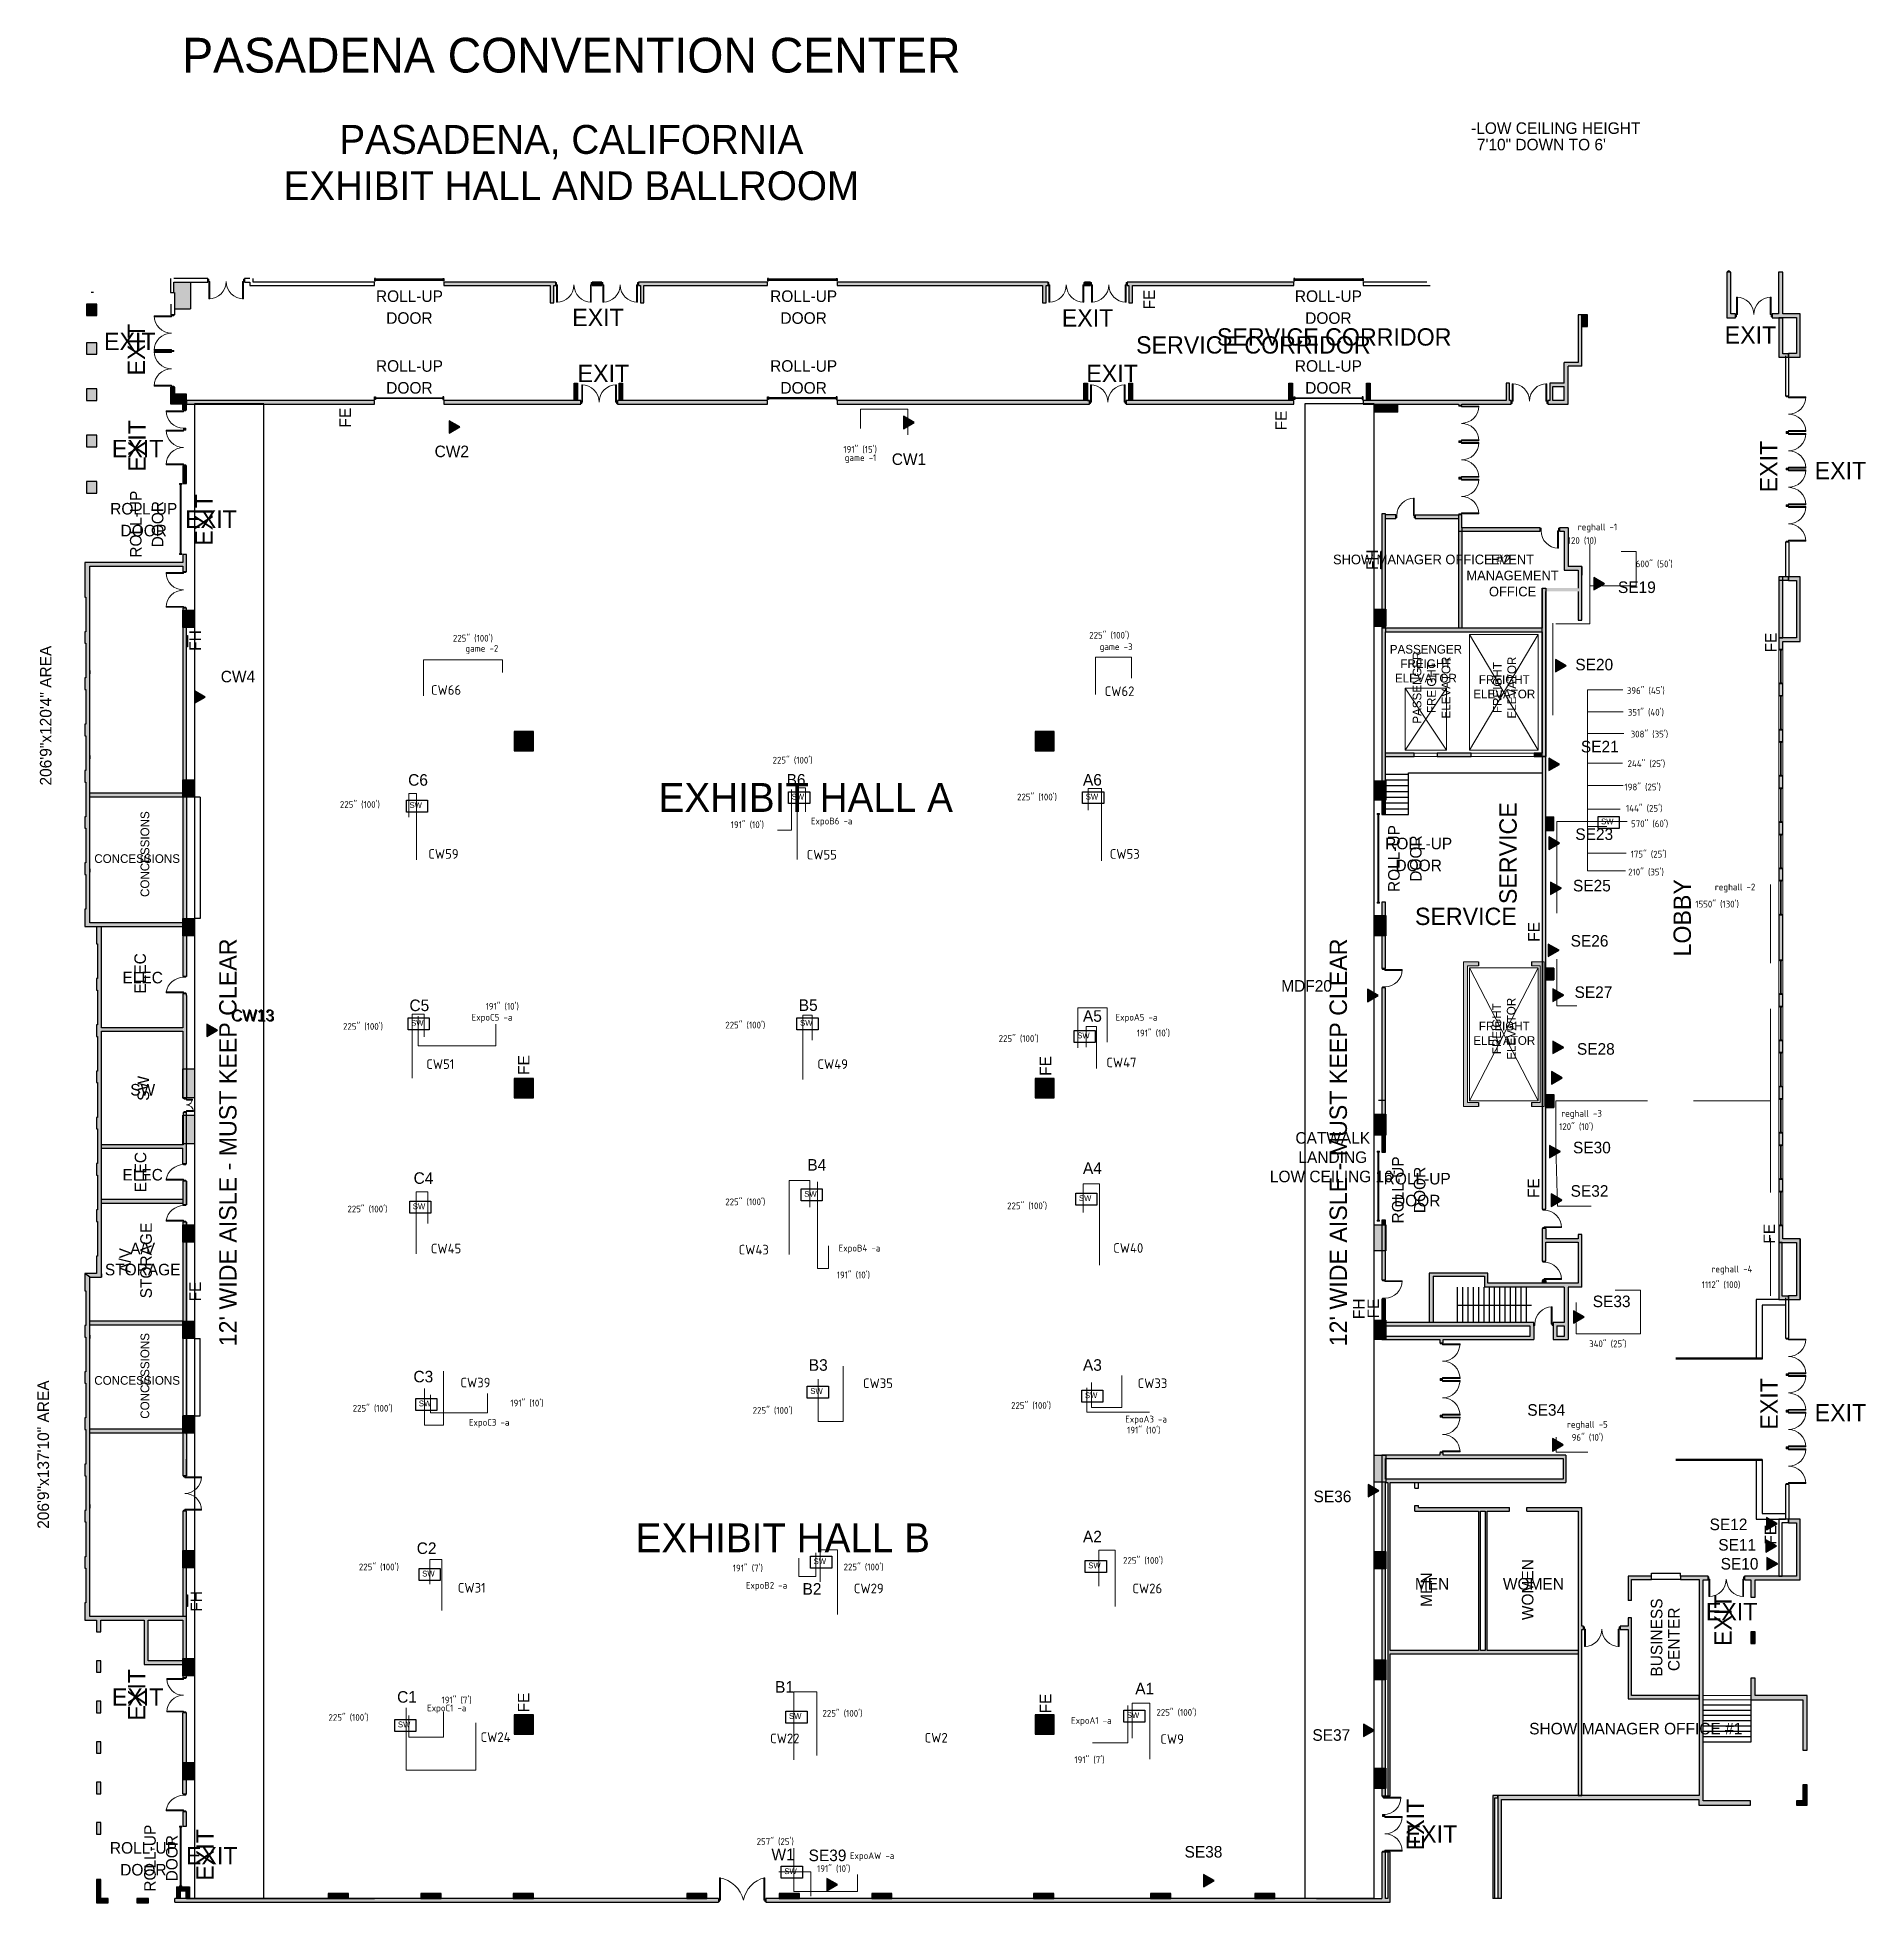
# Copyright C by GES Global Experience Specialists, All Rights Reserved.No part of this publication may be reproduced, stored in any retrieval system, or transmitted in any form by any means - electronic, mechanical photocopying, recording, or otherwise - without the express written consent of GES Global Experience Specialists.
# Model space of a CAD drawing. Header units: inches. Extents: x 684 to 4480, y -4066 to -194.
import ezdxf
from ezdxf.enums import TextEntityAlignment as Align

# ---------------------------------------------------------------- set-up
doc = ezdxf.new("R2010")
doc.units = ezdxf.units.IN
doc.header["$LTSCALE"] = 100
doc.header["$MEASUREMENT"] = 0
doc.linetypes.add('DASHEDTINY', pattern=[2.8575, 1.905, -0.9525])
for name, color, linetype, lineweight, true_color in [('AP_Name', 176, 'CONTINUOUS', 0, 0x000080), ('bldg_title', 96, 'CONTINUOUS', 25, 0x008000), ('WIRE RUN', 200, 'DASHEDTINY', 13, 0xaa00ff)]:
    doc.layers.add(name, color=color, linetype=linetype, lineweight=lineweight, true_color=true_color)
for name, color, linetype in [('bldg_ch2', 201, 'CONTINUOUS'), ('bldg_clmn', 9, 'CONTINUOUS'), ('bldg_doors_service', 7, 'CONTINUOUS'), ('bldg_fire90', 1, 'CONTINUOUS'), ('bldg_keepclear', 1, 'CONTINUOUS'), ('bldg_stairs', 9, 'CONTINUOUS'), ('bldg_text90', 94, 'CONTINUOUS')]:
    doc.layers.add(name, color=color, linetype=linetype)
for name, color, linetype, lineweight in [('bldg_doors', 7, 'CONTINUOUS', 18), ('bldg_elev', 9, 'CONTINUOUS', 18), ('bldg_glass', 7, 'CONTINUOUS', 18), ('bldg_service_corridor', 94, 'CONTINUOUS', 25), ('bldg_text', 94, 'CONTINUOUS', 25), ('bldg_text1', 94, 'CONTINUOUS', 25), ('bldg_wallint', 7, 'CONTINUOUS', 25), ('bldg_wallintsol', 7, 'CONTINUOUS', 25), ('data_location', 110, 'CONTINUOUS', 25), ('LENGTH', 4, 'CONTINUOUS', 18), ('Switch_Location', 40, 'CONTINUOUS', 25)]:
    doc.layers.add(name, color=color, linetype=linetype, lineweight=lineweight)
doc.styles.add('bldgtx24', font='bldgtx24')
doc.styles.add('bldgtx30', font='bldgtx30')
doc.styles.add('bldgtx36', font='bldgtx36')
doc.styles.add('bldgtx48', font='bldgtx48')
doc.styles.add('iso3098', font='iso3098')
doc.styles.add('showtx24', font='showtx24')
doc.styles.add('showtx60', font='showtx60')

msp = doc.modelspace()

# ---------------------------------------------------------------- texts
at = {"layer": 'AP_Name', "style": 'iso3098'}
for s, p in [('game -1', (2360.4, -1073.3)), ('reghall -1', (3882.2, -1217)), ('game -2', (1573.1, -1469.2)), ('game -3', (2889.4, -1465.7)), ('ExpoB6 -a', (2290.2, -1827.6)), ('reghall -2', (4166.7, -1964.4)), ('ExpoC5 -a', (1586, -2234.8)), ('ExpoA5 -a', (2922.5, -2234.8)), ('reghall -3', (3847.9, -2434.4)), ('ExpoB4 -a', (2347.8, -2714.1)), ('reghall -4', (4159.7, -2757.6)), ('ExpoA3 -a', (2942.6, -3069.1)), ('ExpoC3 -a', (1580.2, -3075.8)), ('reghall -5', (3859.8, -3079.9)), ('ExpoB2 -a', (2155.2, -3414)), ('ExpoC1 -a', (1493.5, -3668.6)), ('ExpoA1 -a', (2830.3, -3694.6)), ('ExpoAW -a', (2371.1, -3975.3))]:
    msp.add_text(s, height=14, dxfattribs=at).set_placement(p)
at = {"layer": 'bldg_ch2', "style": 'bldgtx24'}
for s, p in [('-LOW CEILING HEIGHT', (3660.6, -382.2)), ('7\'10" DOWN TO 6\'', (3672.6, -416.3))]:
    msp.add_text(s, height=24, dxfattribs=at).set_placement(p, align=Align.MIDDLE_LEFT)
at = {"layer": 'bldg_fire90', "style": 'bldgtx36'}
for s, p in [('FE', (3004.5, -738)), ('FE', (1335.4, -983.2)), ('FE', (3278.1, -989.2)), ('FH', (3467.3, -1278.2)), ('FH', (1024.2, -1445.8)), ('FE', (4294.9, -1449.9)), ('FE', (3802.8, -2050.7)), ('FE', (1706, -2327)), ('FE', (2789, -2329)), ('FE', (3802, -2582.5)), ('FE', (4291.6, -2677.2)), ('FE', (1024, -2797.2)), ('FH', (3439.4, -2833.1)), ('FE', (3469.6, -2832.4)), ('FE', (4294.2, -3302)), ('FH', (1026.5, -3440.4)), ('FE', (1705.9, -3650.4)), ('FE', (2789, -3652.3))]:
    msp.add_text(s, height=24, rotation=90, dxfattribs=at).set_placement(p, align=Align.CENTER)
at = {"layer": 'bldg_keepclear', "style": 'bldgtx36'}
for p in [(1097.9, -2487.6), (3402.9, -2487.6)]:
    msp.add_text("12' WIDE AISLE - MUST KEEP CLEAR", height=36, rotation=90, dxfattribs=at).set_placement(p, align=Align.CENTER)
at = {"layer": 'bldg_service_corridor', "style": 'bldgtx36'}
msp.add_text('SERVICE CORRIDOR', height=36, dxfattribs=at).set_placement((3208.7, -850.2), align=Align.CENTER)
at = {"layer": 'bldg_text'}
for s, height, style, p in [('ROLL-UP', 24, 'bldgtx30', (1456.8, -743)), ('ROLL-UP', 24, 'bldgtx30', (2275.1, -743)), ('ROLL-UP', 24, 'bldgtx30', (3364.4, -743)), ('DOOR', 24, 'bldgtx30', (1456.8, -788.4)), ('EXIT', 36, 'bldgtx36', (1848.3, -793.2)), ('DOOR', 24, 'bldgtx30', (2275.1, -788.4)), ('EXIT', 36, 'bldgtx36', (2864.5, -794)), ('DOOR', 24, 'bldgtx30', (3364.4, -788.4)), ('EXIT', 36, 'bldgtx36', (876.4, -843)), ('EXIT', 36, 'bldgtx36', (4240.5, -829.5)), ('ROLL-UP', 24, 'bldgtx30', (1456.8, -887.9)), ('EXIT', 36, 'bldgtx36', (1859.4, -909.4)), ('ROLL-UP', 24, 'bldgtx30', (2275.1, -887.9)), ('EXIT', 36, 'bldgtx36', (2915.4, -909.4)), ('ROLL-UP', 24, 'bldgtx30', (3364.4, -887.9)), ('DOOR', 24, 'bldgtx30', (1456.8, -933.3)), ('DOOR', 24, 'bldgtx30', (2275.1, -933.3)), ('DOOR', 24, 'bldgtx30', (3364.4, -933.3)), ('EXIT', 36, 'bldgtx36', (892.6, -1065.3)), ('EXIT', 36, 'bldgtx36', (4427.3, -1111)), ('ROLL-UP', 24, 'bldgtx30', (905.3, -1184.2)), ('EXIT', 36, 'bldgtx36', (1045, -1211.9)), ('DOOR', 24, 'bldgtx30', (905.3, -1229.6)), ('ROLL-UP', 24, 'bldgtx30', (3551.8, -1879.2)), ('CONCESSIONS', 18, 'bldgtx30', (891.6, -1907.5)), ('DOOR', 24, 'bldgtx30', (3551.8, -1924.6)), ('SERVICE', 36, 'bldgtx36', (3649.8, -2036.4)), ('ELEC', 24, 'bldgtx30', (903.1, -2157.5)), ('SW', 24, 'bldgtx36', (903.1, -2390.3)), ('ELEC', 24, 'bldgtx30', (903.1, -2566.7)), ('ROLL-UP', 24, 'bldgtx30', (3548.8, -2574.9)), ('DOOR', 24, 'bldgtx30', (3548.8, -2620.4)), ('A/V', 24, 'bldgtx30', (903.1, -2719.9)), ('STORAGE', 24, 'bldgtx30', (903.1, -2763.6)), ('CONCESSIONS', 18, 'bldgtx30', (891.6, -2990.7)), ('EXIT', 36, 'bldgtx36', (4427.3, -3066.6)), ('MEN', 24, 'bldgtx30', (3579.7, -3416)), ('WOMEN', 24, 'bldgtx30', (3790, -3416)), ('EXIT', 36, 'bldgtx36', (4201.4, -3479.4)), ('EXIT', 36, 'bldgtx36', (892.6, -3656.9)), ('EXIT', 36, 'bldgtx36', (3578.3, -3941.3)), ('ROLL-UP', 24, 'bldgtx30', (904.6, -3964)), ('DOOR', 24, 'bldgtx30', (904.6, -4009.4)), ('EXIT', 36, 'bldgtx36', (1046.4, -3986.4))]:
    msp.add_text(s, height=height, dxfattribs=dict(at, style=style)).set_placement(p, align=Align.CENTER)
for s, height, style, p in [('206\'9"x120\'4" AREA', 24, 'showtx24', (713.8, -1601.7)), ('LOBBY', 36, 'bldgtx36', (4116.8, -2021.4)), ('206\'9"x137\'10" AREA', 24, 'showtx24', (708.7, -3135.7)), ('BUSINESS', 24, 'bldgtx30', (4057.7, -3515.4)), ('CENTER', 24, 'bldgtx30', (4093.4, -3519.1))]:
    msp.add_text(s, height=height, rotation=90, dxfattribs=dict(at, style=style)).set_placement(p, align=Align.CENTER)
at = {"layer": 'bldg_text', "attachment_point": 2}
for s, insert, char_height, width, style in [('SHOW MANAGER OFFICE #2', (3558.3, -1267.5), 20, 371.111, 'bldgtx24'), ('EVENT\\PMANAGEMENT OFFICE', (3746.7, -1267.5), 20, 277.222, 'bldgtx24'), ('PASSENGER\\PFREIGHT\\PELEVATOR', (3566.8, -1454.9), 18, 136, 'bldgtx36'), ('FREIGHT\\PELEVATOR', (3729.5, -1517.8), 18, 120, 'bldgtx36'), ('FREIGHT\\PELEVATOR', (3729.5, -2237.1), 18, 120, 'bldgtx36'), ("CATWALK\\PLANDING\\PLOW CEILING 16'", (3373.5, -2466.3), 24, 259.333, 'showtx24'), ('SHOW MANAGER OFFICE #1', (4002.4, -3692.5), 24, 440, 'bldgtx24')]:
    msp.add_mtext(s, dxfattribs=dict(at, insert=insert, char_height=char_height, width=width, style=style))
at = {"layer": 'bldg_text1', "style": 'bldgtx36'}
for s, p in [('EXHIBIT HALL A', (2279.5, -1801.6)), ('EXHIBIT HALL B', (2231.8, -3338.3))]:
    msp.add_text(s, height=60, dxfattribs=at).set_placement(p, align=Align.CENTER)
at = {"layer": 'bldg_text90', "style": 'bldgtx36'}
for s, p in [('EXIT', (1848.3, -793.2)), ('EXIT', (2864.5, -794)), ('SERVICE CORRIDOR', (3376.4, -833.6)), ('EXIT', (1859.4, -909.4)), ('EXIT', (2915.4, -909.4))]:
    msp.add_text(s, height=36, dxfattribs=at).set_placement(p, align=Align.CENTER)
at = {"layer": 'bldg_text90'}
for s, height, style, p in [('EXIT', 36, 'bldgtx36', (908, -842.1)), ('EXIT', 36, 'bldgtx36', (909.3, -1041.8)), ('EXIT', 36, 'bldgtx36', (4296.4, -1084.7)), ('ROLL-UP', 24, 'bldgtx30', (900.7, -1204.3)), ('DOOR', 24, 'bldgtx30', (946.1, -1204.3)), ('EXIT', 36, 'bldgtx36', (1048.2, -1195.4)), ('CONCESSIONS', 18, 'bldgtx30', (916.7, -1889.2)), ('SERVICE', 36, 'bldgtx36', (3755.3, -1887.2)), ('ROLL-UP', 24, 'bldgtx30', (3512.4, -1898.4)), ('DOOR', 24, 'bldgtx30', (3557.8, -1898.4)), ('ELEC', 24, 'bldgtx30', (909.9, -2136.8)), ('SW', 24, 'bldgtx36', (916.4, -2375.4)), ('ELEC', 24, 'bldgtx30', (910.6, -2549.5)), ('ROLL-UP', 24, 'bldgtx30', (3520.4, -2586.3)), ('DOOR', 24, 'bldgtx30', (3565.8, -2586.3)), ('STORAGE', 24, 'bldgtx30', (922.1, -2732.8)), ('A/V', 24, 'bldgtx30', (878.4, -2732.8)), ('CONCESSIONS', 18, 'bldgtx30', (916.7, -2972.3)), ('EXIT', 36, 'bldgtx36', (4297.2, -3030.5)), ('WOMEN', 24, 'bldgtx30', (3790, -3416)), ('MEN', 24, 'bldgtx30', (3579.7, -3416)), ('BUSINESS', 24, 'bldgtx30', (4057.7, -3515.4)), ('EXIT', 36, 'bldgtx36', (4201.4, -3479.4)), ('CENTER', 24, 'bldgtx30', (4093.4, -3519.1)), ('EXIT', 36, 'bldgtx36', (908.7, -3634.3)), ('EXIT', 36, 'bldgtx36', (3562.9, -3903.5)), ('ROLL-UP', 24, 'bldgtx30', (930.2, -3973.5)), ('DOOR', 24, 'bldgtx30', (975.6, -3973.5)), ('EXIT', 36, 'bldgtx36', (1050.3, -3966.6))]:
    msp.add_text(s, height=height, rotation=90, dxfattribs=dict(at, style=style)).set_placement(p, align=Align.CENTER)
at = {"layer": 'bldg_text90', "char_height": 18, "attachment_point": 2, "rotation": 90, "style": 'bldgtx36'}
for s, insert, width in [('PASSENGER\\PFREIGHT\\PELEVATOR', (3539.4, -1543.5), 136), ('FREIGHT\\PELEVATOR', (3706.1, -1543.5), 120), ('FREIGHT\\PELEVATOR', (3704.9, -2251.7), 120)]:
    msp.add_mtext(s, dxfattribs=dict(at, insert=insert, width=width))
at = {"layer": 'bldg_title', "style": 'showtx60'}
for s, height, p in [('PASADENA CONVENTION CENTER', 72, (1792.9, -266.7)), ('PASADENA, CALIFORNIA', 60, (1792.9, -435.6)), ('EXHIBIT HALL AND BALLROOM', 60, (1792.9, -531.6))]:
    msp.add_text(s, height=height, dxfattribs=at).set_placement(p, align=Align.CENTER)
at = {"layer": 'data_location'}
for s, height, style, p in [('CW2', 24, 'showtx24', (1509.1, -1065.2)), ('CW1', 24, 'showtx24', (2458.1, -1081.4)), ('SE19', 24, 'showtx24', (3965.5, -1347.2)), ('CW4', 24, 'showtx24', (1065.2, -1532.6)), ('SE20', 24, 'showtx24', (3877, -1507.7)), ('CW66', 20, 'iso3098', (1501.5, -1558.5)), ('CW62', 20, 'iso3098', (2899.9, -1561.1)), ('SE21', 24, 'showtx24', (3888.5, -1678)), ('SE23', 24, 'showtx24', (3877, -1859.8)), ('CW59', 20, 'iso3098', (1495.9, -1898.8)), ('CW55', 20, 'iso3098', (2281.3, -1900.4)), ('CW53', 20, 'iso3098', (2910.5, -1898.9)), ('SE25', 24, 'showtx24', (3872.1, -1966.6)), ('SE26', 24, 'showtx24', (3867.2, -2081.2)), ('MDF20', 24, 'showtx24', (3266.5, -2174.7)), ('SE27', 24, 'showtx24', (3875.4, -2187.7)), ('CW13', 24, 'showtx24', (1086.3, -2235.5)), ('CW13', 24, 'showtx24', (1088.2, -2236.8)), ('SE28', 24, 'showtx24', (3880.3, -2305.6)), ('CW51', 20, 'iso3098', (1491.7, -2335.1)), ('CW49', 20, 'iso3098', (2303.7, -2335.1)), ('CW47', 20, 'iso3098', (2903.4, -2331.6)), ('SE30', 24, 'showtx24', (3872.1, -2510.3)), ('SE32', 24, 'showtx24', (3867.2, -2600.4)), ('CW45', 20, 'iso3098', (1501.2, -2718)), ('CW43', 20, 'iso3098', (2140.1, -2720.3)), ('CW40', 20, 'iso3098', (2917.7, -2716.8)), ('SE33', 24, 'showtx24', (3913.1, -2829.6)), ('CW39', 20, 'iso3098', (1562.6, -2996.2)), ('CW35', 20, 'iso3098', (2398.2, -2997.6)), ('CW33', 20, 'iso3098', (2968.3, -2997.6)), ('SE34', 24, 'showtx24', (3777.3, -3055)), ('SE36', 24, 'showtx24', (3333.6, -3234.5)), ('SE12', 24, 'showtx24', (4155.7, -3292.5)), ('SE11', 24, 'showtx24', (4173.7, -3335)), ('SE10', 24, 'showtx24', (4178.6, -3374.3)), ('CW31', 20, 'iso3098', (1557.2, -3422.1)), ('CW29', 20, 'iso3098', (2379.3, -3423.5)), ('CW26', 20, 'iso3098', (2957.5, -3423.5)), ('CW24', 20, 'iso3098', (1604.4, -3732.1)), ('CW22', 20, 'iso3098', (2205.5, -3734.8)), ('CW2', 20, 'iso3098', (2526.2, -3733.4)), ('CW9', 20, 'iso3098', (3015.4, -3736.1)), ('SE37', 24, 'showtx24', (3331.2, -3729.8)), ('SE38', 24, 'showtx24', (3065.8, -3972.2)), ('SE39', 24, 'showtx24', (2285.4, -3979.6))]:
    msp.add_text(s, height=height, dxfattribs=dict(at, style=style)).set_placement(p)
at = {"layer": 'LENGTH', "color": 4, "style": 'iso3098'}
for s, p in [('191" (15\')', (2357.6, -1056.1)), ('120 (10)', (3861.3, -1245.3)), ('600" (50\')', (4002.3, -1293.7)), ('225" (100\')', (1547.1, -1448)), ('225" (100\')', (2868, -1441.8)), ('396" (45\')', (3983.9, -1556.7)), ('351" (40\')', (3985.9, -1601.7)), ('308" (35\')', (3991.8, -1647.1)), ('225" (100\')', (2210.7, -1701.2)), ('244" (25\')', (3985.4, -1708.4)), ('198" (25\')', (3979, -1756.9)), ('225" (100\')', (1312.5, -1793.2)), ('225" (100\')', (2718.1, -1777.7)), ('191" (10\')', (2123.8, -1835.2)), ('144" (25\')', (3982.1, -1801.1)), ('570" (60\')', (3992.6, -1833.3)), ('175" (25\')', (3991.8, -1896.3)), ('210" (35\')', (3986.6, -1933.5)), ('1550" (130\')', (4126, -2000)), ('191" (10\')', (1614.9, -2212.3)), ('225" (100\')', (1319, -2253.9)), ('225" (100\')', (2112.5, -2251.1)), ('225" (100\')', (2679.9, -2279)), ('191" (10\')', (2966.6, -2267.6)), ('120" (10\')', (3843.3, -2461.8)), ('225" (100\')', (1328.1, -2632.9)), ('225" (100\')', (2112.5, -2618)), ('225" (100\')', (2697.5, -2626.3)), ('191" (10\')', (2343.8, -2769.7)), ('1112" (100)', (4139.3, -2790)), ('340" (25\')', (3905.6, -2912.7)), ('191" (10\')', (1666.3, -3035.7)), ('225" (100\')', (1339, -3046.5)), ('225" (100\')', (2169.3, -3051)), ('225" (100\')', (2705.7, -3040.7)), ('191" (10\')', (2946.6, -3091.9)), ('225" (100\')', (1351.9, -3376)), ('191" (7\')', (2128, -3378.1)), ('225" (100\')', (2358.1, -3376)), ('225" (100\')', (2938.2, -3362.4)), ('191" (7\')', (1523.5, -3652.1)), ('225" (100\')', (1288.8, -3688.3)), ('225" (100\')', (2314.2, -3679.7)), ('225" (100\')', (3007.4, -3677.8)), ('191" (7\')', (2837.1, -3776.2)), ('257" (25\')', (2177.6, -3945.8)), ('191" (10\')', (2302.9, -4002.1))]:
    msp.add_text(s, height=14, dxfattribs=at).set_placement(p)
at = {"layer": 'LENGTH', "style": 'iso3098'}
msp.add_text('96" (10\')', height=14, dxfattribs=at).set_placement((3869.4, -3107))
at = {"layer": 'Switch_Location'}
for s, height, style, p in [('C6', 24, 'showtx24', (1454.2, -1747.2)), ('B6', 24, 'showtx24', (2239.8, -1746.9)), ('A6', 24, 'showtx24', (2854.9, -1746.9)), ('SW', 12, 'bldgtx48', (1456.9, -1793.4)), ('SW', 12, 'bldgtx48', (2250.2, -1776)), ('SW', 12, 'bldgtx48', (2860.7, -1776)), ('SW', 12, 'bldgtx48', (3930.4, -1827.4)), ('C5', 24, 'showtx24', (1456.9, -2215.1)), ('B5', 24, 'showtx24', (2265, -2214.7)), ('SW', 12, 'bldgtx48', (1460.3, -2245.5)), ('SW', 12, 'bldgtx48', (2267.7, -2245.4)), ('A5', 24, 'showtx24', (2854.9, -2237.2)), ('SW', 12, 'bldgtx48', (2843, -2271.5)), ('C4', 24, 'showtx24', (1465.5, -2573.7)), ('B4', 24, 'showtx24', (2282.8, -2546.2)), ('A4', 24, 'showtx24', (2854.9, -2553)), ('SW', 12, 'bldgtx48', (2276.4, -2600.5)), ('SW', 12, 'bldgtx48', (1463.8, -2626.3)), ('SW', 12, 'bldgtx48', (2846.5, -2609.2)), ('B3', 24, 'showtx24', (2285.8, -2961.7)), ('A3', 24, 'showtx24', (2854.9, -2961.7)), ('C3', 24, 'showtx24', (1465.2, -2985.7)), ('SW', 12, 'bldgtx48', (2288.9, -3009.8)), ('SW', 12, 'bldgtx48', (2859, -3018.5)), ('SW', 12, 'bldgtx48', (1476.3, -3035.5)), ('C2', 24, 'showtx24', (1472, -3342)), ('A2', 24, 'showtx24', (2854.9, -3317.9)), ('SW', 12, 'bldgtx48', (2295.8, -3363.1)), ('SW', 12, 'bldgtx48', (2865.9, -3371.7)), ('SW', 12, 'bldgtx48', (1483.3, -3388.8)), ('B2', 24, 'showtx24', (2272.8, -3426.5)), ('C1', 24, 'showtx24', (1431.3, -3650.7)), ('B1', 24, 'showtx24', (2215.9, -3630)), ('A1', 24, 'showtx24', (2963.5, -3633.4)), ('SW', 12, 'bldgtx48', (2244.6, -3684.4)), ('SW', 12, 'bldgtx48', (2945.9, -3682.5)), ('SW', 12, 'bldgtx48', (1432.9, -3701.8)), ('W1', 24, 'showtx24', (2208.3, -3977.8)), ('SW', 12, 'bldgtx48', (2235, -4006.5))]:
    msp.add_text(s, height=height, dxfattribs=dict(at, style=style)).set_placement(p)

# ---------------------------------------------------------------- hatches: boundary and pattern name
at = {"layer": 'bldg_ch2', "linetype": 'CONTINUOUS'}
h = msp.add_hatch(dxfattribs=at)
h.set_pattern_fill('ANSI31', color=256, scale=144, angle=360, style=0)
h.set_pattern_definition([])
h.paths.add_polyline_path([(3655.4, -350), (3552, -350), (3552, -448), (3655.4, -448)], flags=0)
at = {"layer": 'bldg_clmn'}
for points in [[(986.4, -1382.9), (1010.4, -1382.9), (1010.4, -1418.9), (986.4, -1418.9)], [(3459.4, -1380.9), (3483.4, -1380.9), (3483.4, -1416.9), (3459.4, -1416.9)], [(1714.4, -1674.9), (1714.4, -1634.9), (1674.4, -1634.9), (1674.4, -1674.9)], [(2795.4, -1674.9), (2795.4, -1634.9), (2755.4, -1634.9), (2755.4, -1674.9)], [(986.4, -1734.9), (1010.4, -1734.9), (1010.4, -1770.9), (986.4, -1770.9)], [(3459.4, -1736.9), (3483.4, -1736.9), (3483.4, -1776.9), (3459.4, -1776.9)], [(986.4, -2022.9), (1010.4, -2022.9), (1010.4, -2058.9), (986.4, -2058.9)], [(3459.4, -2016.9), (3483.4, -2016.9), (3483.4, -2058.9), (3459.4, -2058.9)], [(986.4, -2334.9), (1010.4, -2334.9), (1010.4, -2394.9), (986.4, -2394.9)], [(1714.4, -2394.9), (1714.4, -2354.9), (1674.4, -2354.9), (1674.4, -2394.9)], [(2795.4, -2394.9), (2795.4, -2354.9), (2755.4, -2354.9), (2755.4, -2394.9)], [(986.4, -2430.9), (1010.4, -2430.9), (1010.4, -2490.9), (986.4, -2490.9)], [(3459.4, -2428.9), (3483.4, -2428.9), (3483.4, -2472.9), (3459.4, -2472.9)], [(986.4, -2658.9), (1010.4, -2658.9), (1010.4, -2694.9), (986.4, -2694.9)], [(3459.4, -2658.9), (3483.4, -2658.9), (3483.4, -2712.9), (3459.4, -2712.9)], [(986.4, -2858.9), (1010.4, -2858.9), (1010.4, -2894.9), (986.4, -2894.9)], [(3459.4, -2856.9), (3483.4, -2856.9), (3483.4, -2896.9), (3459.4, -2896.9)], [(986.4, -3054.9), (1010.4, -3054.9), (1010.4, -3090.9), (986.4, -3090.9)], [(3459.4, -3136.9), (3483.4, -3136.9), (3483.4, -3192.9), (3459.4, -3192.9)], [(986.4, -3334.9), (1010.4, -3334.9), (1010.4, -3370.9), (986.4, -3370.9)], [(3459.4, -3336.9), (3483.4, -3336.9), (3483.4, -3372.9), (3459.4, -3372.9)], [(986.4, -3558.9), (1010.4, -3558.9), (1010.4, -3594.9), (986.4, -3594.9)], [(3459.4, -3561.9), (3483.4, -3561.9), (3483.4, -3602.9), (3459.4, -3602.9)], [(1714.4, -3715.9), (1714.4, -3675.9), (1674.4, -3675.9), (1674.4, -3715.9)], [(2795.4, -3715.9), (2795.4, -3675.9), (2755.4, -3675.9), (2755.4, -3715.9)], [(986.4, -3774.9), (1010.4, -3774.9), (1010.4, -3810.9), (986.4, -3810.9)], [(3459.4, -3786.9), (3483.4, -3786.9), (3483.4, -3828.9), (3459.4, -3828.9)], [(1288.4, -4056.9), (1330.4, -4056.9), (1330.4, -4046.9), (1288.4, -4046.9)], [(1480.4, -4056.9), (1522.4, -4056.9), (1522.4, -4046.9), (1480.4, -4046.9)], [(1672.4, -4056.9), (1714.4, -4056.9), (1714.4, -4046.9), (1672.4, -4046.9)], [(2032.4, -4056.9), (2074.4, -4056.9), (2074.4, -4046.9), (2032.4, -4046.9)], [(2224.4, -4056.9), (2266.4, -4056.9), (2266.4, -4046.9), (2224.4, -4046.9)], [(2416.4, -4056.9), (2458.4, -4056.9), (2458.4, -4046.9), (2416.4, -4046.9)], [(2752.4, -4056.9), (2794.4, -4056.9), (2794.4, -4046.9), (2752.4, -4046.9)], [(2995.4, -4056.9), (3037.4, -4056.9), (3037.4, -4046.9), (2995.4, -4046.9)], [(3211.4, -4056.9), (3253.4, -4056.9), (3253.4, -4046.9), (3211.4, -4046.9)]]:
    msp.add_hatch(color=256, dxfattribs=at).paths.add_polyline_path(points, flags=0)
at = {"layer": 'bldg_keepclear'}
h = msp.add_hatch(dxfattribs=at)
h.set_pattern_fill('ANSI31', color=256, scale=300, style=0)
h.set_pattern_definition([])
h.paths.add_polyline_path([(1154.4, -954.3), (1010.4, -954.3), (1010.4, -4056.4), (1154.4, -4056.4)], flags=0)
h.paths.add_polyline_path([(1052, -2036.1), (1052, -2939.1), (1107.8, -2939.1), (1107.8, -2036.1)], flags=0)
h = msp.add_hatch(dxfattribs=at)
h.set_pattern_fill('ANSI31', color=256, scale=300, style=0)
h.set_pattern_definition([])
h.paths.add_polyline_path([(3459.4, -954.3), (3315.4, -954.3), (3315.4, -4056.4), (3459.4, -4056.4)], flags=0)
h.paths.add_polyline_path([(3357, -2036.1), (3357, -2939.1), (3412.8, -2939.1), (3412.8, -2036.1)], flags=0)
at = {"layer": 'bldg_wallint'}
for points in [[(807.6, -747.4), (786.6, -747.4), (786.6, -771.4), (807.6, -771.4)], [(994.4, -934.3), (969.7, -934.3), (969.7, -919.6), (961.6, -919.6), (961.6, -954.9), (986.3, -954.9), (986.3, -966.9), (994.4, -966.9)]]:
    msp.add_hatch(color=256, dxfattribs=at).paths.add_polyline_path(points, flags=0)
at = {"layer": 'bldg_wallintsol'}
for points in [[(4199.6, -681.3), (4191.5, -681.3), (4191.5, -775.7), (4209.6, -775.7), (4209.6, -767.6), (4199.6, -767.6)], [(4307.6, -681.3), (4298.6, -681.3), (4298.6, -767.6), (4285.6, -767.6), (4285.6, -775.7), (4307.6, -775.7), (4307.6, -775.1), (4336.1, -775.1), (4336.1, -850.1), (4319.6, -850.1), (4319.6, -857.6), (4343.6, -857.6), (4343.6, -767.6), (4307.6, -767.6)], [(1002.4, -701.8), (967.8, -701.8), (967.8, -723.5), (969.7, -723.5), (969.7, -757.2), (1002.4, -757.2)], [(1760.4, -701.6), (1752.8, -701.6), (1528.4, -701.6), (1528.4, -708.9), (1749.2, -708.9), (1749.2, -744.9), (1756.4, -744.9), (1756.4, -708.9), (1760.4, -708.9)], [(1856.4, -701.6), (1836.4, -701.6), (1836.4, -708.9), (1856.4, -708.9)], [(2200.4, -701.6), (1940.1, -701.6), (1932.4, -701.6), (1932.4, -708.9), (1936.4, -708.9), (1936.4, -744.9), (1943.7, -744.9), (1943.7, -708.9), (2200.4, -708.9)], [(2782.4, -701.6), (2774.8, -701.6), (2344.4, -701.6), (2344.4, -708.9), (2771.2, -708.9), (2771.2, -744.9), (2778.4, -744.9), (2778.4, -708.9), (2782.4, -708.9)], [(2870.4, -701.6), (2858.4, -701.6), (2858.4, -708.9), (2870.4, -708.9)], [(3292.4, -701.6), (2954.1, -701.6), (2946.4, -701.6), (2946.4, -708.9), (2950.4, -708.9), (2950.4, -744.9), (2957.7, -744.9), (2957.7, -708.9), (3292.4, -708.9)], [(3902.4, -769.8), (3890.4, -769.8), (3890.4, -793.8), (3902.4, -793.8)], [(4319.6, -851), (4307.6, -851), (4307.6, -775.7), (4299.5, -775.7), (4299.5, -857.6), (4319.6, -857.6)], [(1805.8, -911.6), (1798.5, -911.6), (1798.5, -947.6), (1805.8, -947.6)], [(1899.2, -911.6), (1892, -911.6), (1892, -947.6), (1899.2, -947.6)], [(2864.2, -911.6), (2856.9, -911.6), (2856.9, -947.6), (2864.2, -947.6)], [(2957.7, -911.6), (2950.4, -911.6), (2950.4, -947.6), (2957.7, -947.6)], [(3289.6, -911.6), (3282.3, -911.6), (3282.3, -947.6), (3289.6, -947.6)], [(3744.1, -947.6), (3740.5, -947.6), (3740.5, -911.6), (3733.2, -911.6), (3733.2, -947.6), (3436.4, -947.6), (3436.4, -954.9), (3634.4, -954.9), (3634.4, -957), (3641.6, -957), (3641.6, -954.9), (3740.5, -954.9), (3744.1, -954.9)], [(3451, -911.6), (3443.8, -911.6), (3443.8, -947.6), (3451, -947.6)], [(1384.4, -947.6), (994.4, -947.6), (994.4, -954.9), (1384.4, -954.9)], [(1812.4, -947.6), (1528.4, -947.6), (1528.4, -954.9), (1812.4, -954.9)], [(2200.4, -947.6), (1888.4, -947.6), (1888.4, -954.9), (2200.4, -954.9)], [(2868.4, -947.6), (2344.4, -947.6), (2344.4, -954.9), (2868.4, -954.9)], [(3292.4, -947.6), (2944.4, -947.6), (2944.4, -954.9), (3292.4, -954.9)], [(3508.4, -971.7), (3508.4, -954.9), (3460.4, -954.9), (3460.4, -971.7)], [(994.4, -1082.9), (986.3, -1082.9), (986.3, -1119.9), (994.4, -1119.9)], [(3482.7, -1182.9), (3475.4, -1182.9), (3475.4, -1247.8), (3475.4, -1380.9), (3482.7, -1380.9)], [(3803.8, -1211.8), (3641.6, -1211.8), (3641.6, -1185), (3634.4, -1185), (3634.4, -1219), (3803.8, -1219)], [(3641.6, -1219), (3634.4, -1219), (3634.4, -1420.4), (3641.6, -1420.4)], [(3861.9, -1211.8), (3843.8, -1211.8), (3843.8, -1219), (3853.9, -1219), (3853.9, -1299.5), (3883.2, -1299.5), (3883.2, -1336.8), (3808.4, -1336.8), (3808.4, -1344), (3883.2, -1344), (3883.2, -1403.8), (3890.4, -1403.8), (3890.4, -1391.6), (3890.4, -1292.3), (3861.9, -1292.3)], [(994.4, -2031.5), (986.3, -2031.5), (793.3, -2031.5), (793.3, -1291.7), (807.2, -1291.7), (986.3, -1291.7), (986.3, -1302.9), (994.4, -1302.9), (994.4, -1291.7), (994.4, -1266.9), (986.3, -1266.9), (986.3, -1283.6), (816.2, -1283.6), (807.2, -1283.6), (783.2, -1283.6), (783.2, -1355.6), (785.2, -1355.6), (785.2, -1427.6), (783.2, -1427.6), (783.2, -1451.6), (785.2, -1451.6), (785.2, -1523.6), (783.2, -1523.6), (783.2, -1547.6), (785.2, -1547.6), (785.2, -1619.6), (783.2, -1619.6), (783.2, -1643.6), (785.2, -1643.6), (785.2, -1715.6), (783.2, -1715.6), (783.2, -1739.6), (785.2, -1739.6), (785.2, -1811.6), (783.2, -1811.6), (783.2, -1835.6), (785.2, -1835.6), (785.2, -1907.6), (783.2, -1907.6), (783.2, -1931.6), (785.2, -1931.6), (785.2, -2003.6), (783.2, -2003.6), (783.2, -2039.6), (986.3, -2039.6), (986.3, -2142.9), (994.4, -2142.9)], [(3815.6, -1686.9), (3808.4, -1686.9), (3808.4, -1336.8), (3815.6, -1336.8)], [(994.4, -1378.9), (986.3, -1378.9), (986.3, -1762.9), (793.3, -1762.9), (793.3, -1770.9), (994.4, -1770.9)], [(3482.7, -1416.9), (3475.4, -1416.9), (3475.4, -1420.4), (3482.7, -1420.4)], [(3482.7, -1427.6), (3482.7, -1420.4), (3475.4, -1420.4), (3475.4, -1427.6), (3475.4, -1679.6), (3475.4, -1736.9), (3482.7, -1736.9), (3482.7, -1686.9), (3482.7, -1679.6)], [(3808.4, -1420.4), (3482.7, -1420.4), (3482.7, -1427.6), (3808.4, -1427.6)], [(3542.7, -1686.9), (3542.7, -1679.6), (3482.7, -1679.6), (3482.7, -1686.9)], [(3660.5, -1686.9), (3660.5, -1679.6), (3590.3, -1679.6), (3590.3, -1686.9)], [(3808.4, -1679.6), (3791.6, -1679.6), (3791.6, -1686.9), (3808.4, -1686.9)], [(3815.6, -1686.9), (3808.4, -1686.9), (3808.4, -2176.4), (3808.4, -2626.4), (3815.6, -2626.4)], [(994.4, -1770.9), (986.3, -1770.9), (986.3, -2031.5), (994.4, -2031.5)], [(3482.7, -1776.9), (3475.4, -1776.9), (3475.4, -1806.9), (3482.7, -1806.9)], [(3832.6, -1812), (3815.6, -1812), (3815.6, -1840), (3832.6, -1840)], [(3482.7, -1988.9), (3475.4, -1988.9), (3475.4, -2126.9), (3482.7, -2126.9)], [(994.4, -2182.9), (994.4, -2178.9), (986.3, -2178.9), (986.3, -2249.6), (817.3, -2249.6), (817.3, -2039.6), (807.2, -2039.6), (807.2, -2075.6), (809.2, -2075.6), (809.2, -2147.6), (807.2, -2147.6), (807.2, -2171.6), (809.2, -2171.6), (809.2, -2243.6), (807.2, -2243.6), (807.2, -2267.6), (809.2, -2267.6), (809.2, -2339.6), (807.2, -2339.6), (807.2, -2363.6), (809.2, -2363.6), (809.2, -2435.6), (807.2, -2435.6), (807.2, -2459.6), (809.2, -2459.6), (809.2, -2531.6), (807.2, -2531.6), (807.2, -2555.6), (809.2, -2555.6), (809.2, -2627.6), (807.2, -2627.6), (807.2, -2651.6), (809.2, -2651.6), (809.2, -2723.6), (807.2, -2723.6), (807.2, -2759.6), (783.2, -2759.6), (793.3, -2767.7), (817.3, -2767.7), (817.3, -2760.5), (817.3, -2256.9), (986.3, -2256.9), (986.3, -2395.7), (994.4, -2395.7)], [(4307.6, -2015.6), (4299.5, -2015.6), (4299.5, -2108.6), (4307.6, -2108.6)], [(3675.8, -2113), (3645.1, -2113), (3645.1, -2413), (3675.8, -2413), (3675.8, -2405), (3653.1, -2405), (3653.1, -2121), (3675.8, -2121)], [(3808.4, -2113), (3785.9, -2113), (3785.9, -2121), (3804, -2121), (3804, -2405), (3785.9, -2405), (3785.9, -2413), (3808.4, -2413), (3808.4, -2176.4)], [(3832.6, -2126), (3815.6, -2126), (3815.6, -2150), (3832.6, -2150)], [(3832.6, -2388), (3815.6, -2388), (3815.6, -2415), (3832.6, -2415)], [(994.4, -2425.7), (987.2, -2425.7), (987.2, -2492.6), (817.3, -2492.6), (817.3, -2499.8), (986.3, -2499.8), (986.3, -2531.9), (994.4, -2531.9)], [(3482.7, -2472.9), (3475.4, -2472.9), (3475.4, -2507.6), (3482.7, -2507.6)], [(994.4, -2567.9), (986.3, -2567.9), (986.3, -2616.9), (994.4, -2616.9)], [(986.3, -2606.3), (817.3, -2606.3), (817.3, -2613.5), (986.3, -2613.5)], [(994.4, -2652.9), (986.3, -2652.9), (986.3, -2894.9), (994.4, -2894.9)], [(3482.7, -2648.9), (3475.4, -2648.9), (3475.4, -2658.9), (3482.7, -2658.9)], [(4343.6, -2687.6), (4307.6, -2687.6), (4307.6, -2660.6), (4299.5, -2660.6), (4299.5, -2695.1), (4336.1, -2695.1), (4336.1, -2806.1), (4319.6, -2806.1), (4319.6, -2813.6), (4343.6, -2813.6)], [(4319.6, -2807), (4306.1, -2807), (4306.1, -2695.1), (4299.5, -2695.1), (4299.5, -2813.6), (4319.6, -2813.6)], [(3482.7, -2712.9), (3475.4, -2712.9), (3475.4, -2765.6), (3475.4, -2772.9), (3482.7, -2772.9)], [(3815.6, -2774.1), (3808.4, -2774.1), (3808.4, -2780.1), (3815.6, -2780.1)], [(3482.7, -2812.9), (3475.4, -2812.9), (3475.4, -2856.9), (3482.7, -2856.9)], [(986.3, -2858.9), (793.3, -2858.9), (793.3, -2866.9), (986.3, -2866.9)], [(3790.8, -2861.6), (3483.4, -2861.6), (3483.4, -2868.2), (3782.8, -2868.2), (3782.8, -2890.2), (3602.7, -2890.2), (3483.4, -2890.2), (3483.4, -2896.9), (3595.4, -2896.9), (3595.4, -2903.7), (3602.7, -2903.7), (3602.7, -2896.9), (3790.8, -2896.9)], [(994.4, -3054.9), (986.3, -3054.9), (986.3, -3179.9), (994.4, -3179.9)], [(986.3, -3082.9), (793.3, -3082.9), (793.3, -3090.9), (986.3, -3090.9)], [(3890.4, -3245.3), (3776.6, -3245.3), (3776.6, -3253.3), (3883.2, -3253.3), (3883.2, -3843.5), (3890.4, -3843.5), (3890.4, -3499), (3894.2, -3499), (3894.2, -3491.8), (3890.4, -3491.8)], [(994.4, -3252.9), (986.3, -3252.9), (986.3, -3471.5), (994.4, -3471.5)], [(4250.4, -3395.8), (4343.6, -3395.8), (4343.6, -3269.8), (4319.6, -3269.8), (4319.6, -3277.3), (4336.1, -3277.3), (4336.1, -3387.7), (4250.4, -3387.7), (4228.4, -3387.7), (4228.4, -3395.8), (4241.4, -3395.8), (4241.4, -3431.6), (4250.4, -3431.6)], [(4152.4, -3387.7), (4095.3, -3387.7), (4095.3, -3394.9), (4134.3, -3394.9), (4134.3, -3843.5), (3715.9, -3843.5), (3715.9, -3848.1), (3715.9, -4056.9), (3723.4, -4056.9), (3723.4, -3851.6), (4133.4, -3851.6), (4133.4, -3863.6), (4240.4, -3863.6), (4240.4, -3854.6), (4142.4, -3854.6), (4142.4, -3843.5), (4142.4, -3395.8), (4152.4, -3395.8)], [(4035.3, -3387.7), (3986.4, -3387.7), (3986.4, -3438.4), (3993.7, -3438.4), (3993.7, -3394.9), (4035.3, -3394.9)], [(3993.7, -3491.8), (3993.7, -3474.4), (3986.4, -3474.4), (3986.4, -3491.8), (3970.2, -3491.8), (3970.2, -3499), (3986.4, -3499), (3986.4, -3642.9), (4134.3, -3642.9), (4134.3, -3635.6), (3993.7, -3635.6)], [(4250.4, -3503.6), (4241.4, -3503.6), (4241.4, -3527.6), (4250.4, -3527.6)], [(4358.4, -3635.6), (4250.4, -3635.6), (4250.4, -3599.6), (4241.4, -3599.6), (4241.4, -3635.6), (4241.4, -3644.6), (4250.4, -3644.6), (4349.4, -3644.6), (4349.4, -3749.4), (4358.4, -3749.4)], [(4358.4, -3821.4), (4349.4, -3821.4), (4349.4, -3854.6), (4336.4, -3854.6), (4336.4, -3863.6), (4358.4, -3863.6)], [(3715.9, -3843.5), (3705.4, -3843.5), (3705.4, -4056.9), (3710.1, -4056.9), (3710.1, -3848.1), (3715.9, -3848.1)], [(3492.7, -3960.9), (3488.1, -3960.9), (3488.1, -4056.9), (3482.7, -4056.9), (3482.7, -3960.9), (3475.4, -3960.9), (3475.4, -4056.9), (3340, -4056.9), (2196.4, -4056.9), (2196.4, -4065), (3340, -4065), (3492.7, -4065)], [(3492.7, -3960.9), (3488.1, -3960.9), (3488.1, -4056.9), (3482.7, -4056.9), (3482.7, -3960.9), (3475.4, -3960.9), (3475.4, -4056.9), (3340, -4056.9), (3340, -4065), (3492.7, -4065)], [(816.2, -4017.9), (807.2, -4017.9), (807.2, -4065.9), (831.2, -4065.9), (831.2, -4056.9), (816.2, -4056.9)], [(915.2, -4056.9), (891.2, -4056.9), (891.2, -4065.9), (915.2, -4065.9)], [(2098.4, -4056.9), (969.7, -4056.9), (969.7, -4065), (2098.4, -4065)], [(1000.4, -4032.9), (973.1, -4032.9), (973.1, -4056.9), (981.1, -4056.9), (981.1, -4040.9), (992.4, -4040.9), (992.4, -4056.9), (1000.4, -4056.9)]]:
    msp.add_hatch(color=256, dxfattribs=at).paths.add_polyline_path(points, flags=0)
h = msp.add_hatch(color=256, dxfattribs=at)
h.paths.add_polyline_path([(3861.9, -876.6), (3890.4, -876.6), (3890.4, -769.8), (3883.2, -769.8), (3883.2, -868.6), (3853.9, -868.6), (3853.9, -911.6), (3823.8, -911.6), (3823.8, -947.6), (3820.1, -947.6), (3820.1, -954.9), (3823.8, -954.9), (3861.9, -954.9)], flags=0)
h.paths.add_polyline_path([(3853.9, -918.2), (3853.9, -947.6), (3830.4, -947.6), (3830.4, -918.2)], flags=0)
h = msp.add_hatch(color=256, dxfattribs=at)
h.paths.add_polyline_path([(786.6, -851.6), (807.6, -851.6), (807.6, -827.6), (786.6, -827.6)], flags=0)
h.paths.add_polyline_path([(807.6, -1115.6), (786.6, -1115.6), (786.6, -1139.6), (807.6, -1139.6)], flags=0)
h.paths.add_polyline_path([(786.6, -1043.6), (807.6, -1043.6), (807.6, -1019.6), (786.6, -1019.6)], flags=0)
h.paths.add_polyline_path([(786.6, -947.6), (807.6, -947.6), (807.6, -923.6), (786.6, -923.6)], flags=0)
h = msp.add_hatch(color=256, dxfattribs=at)
h.paths.add_polyline_path([(3634.4, -1185), (3544.7, -1185), (3544.7, -1192.2), (3634.4, -1192.2)], flags=0)
h.paths.add_polyline_path([(3504.7, -1185), (3482.7, -1185), (3482.7, -1192.2), (3504.7, -1192.2)], flags=0)
h = msp.add_hatch(color=256, dxfattribs=at)
h.paths.add_polyline_path([(4343.6, -1313.8), (4319.6, -1313.8), (4319.6, -1321.3), (4336.1, -1321.3), (4336.1, -1440.3), (4299.5, -1440.3), (4299.5, -1463.6), (4307.6, -1463.6), (4307.6, -1447.8), (4343.6, -1447.8)], flags=0)
h.paths.add_polyline_path([(4319.6, -1313.8), (4307.6, -1313.8), (4307.6, -1320.4), (4319.6, -1320.4)], flags=0)
h.paths.add_polyline_path([(4307.6, -1313.8), (4299.5, -1313.8), (4299.5, -1320.4), (4307.6, -1320.4)], flags=0)
h.paths.add_polyline_path([(4307.6, -1320.4), (4299.5, -1320.4), (4299.5, -1440.3), (4307.6, -1440.3)], flags=0)
h = msp.add_hatch(color=256, dxfattribs=at)
h.paths.add_polyline_path([(4307.6, -1535.6), (4299.5, -1535.6), (4299.5, -1559.6), (4307.6, -1559.6)], flags=0)
h.paths.add_polyline_path([(4307.6, -1631.6), (4299.5, -1631.6), (4299.5, -1655.6), (4307.6, -1655.6)], flags=0)
h.paths.add_polyline_path([(4307.6, -1727.6), (4299.5, -1727.6), (4299.5, -1751.6), (4307.6, -1751.6)], flags=0)
h.paths.add_polyline_path([(4307.6, -1823.6), (4299.5, -1823.6), (4299.5, -1847.6), (4307.6, -1847.6)], flags=0)
h.paths.add_polyline_path([(4307.6, -1919.6), (4299.5, -1919.6), (4299.5, -1943.6), (4307.6, -1943.6)], flags=0)
h = msp.add_hatch(color=256, dxfattribs=at)
h.paths.add_polyline_path([(3482.7, -2166.9), (3475.4, -2166.9), (3475.4, -2183.6), (3475.4, -2400.9), (3482.7, -2400.9)], flags=0)
h.paths.add_polyline_path([(3482.7, -2400.9), (3475.4, -2400.9), (3475.4, -2402.9), (3475.4, -2428.9), (3482.7, -2428.9)], flags=0)
h = msp.add_hatch(color=256, dxfattribs=at)
h.paths.add_polyline_path([(4307.6, -2180.6), (4299.5, -2180.6), (4299.5, -2204.6), (4307.6, -2204.6)], flags=0)
h.paths.add_polyline_path([(4307.6, -2276.6), (4299.5, -2276.6), (4299.5, -2300.6), (4307.6, -2300.6)], flags=0)
h.paths.add_polyline_path([(4307.6, -2372.6), (4299.5, -2372.6), (4299.5, -2396.6), (4307.6, -2396.6)], flags=0)
h.paths.add_polyline_path([(4307.6, -2468.6), (4299.5, -2468.6), (4299.5, -2492.6), (4307.6, -2492.6)], flags=0)
h.paths.add_polyline_path([(4307.6, -2564.6), (4299.5, -2564.6), (4299.5, -2588.6), (4307.6, -2588.6)], flags=0)
h = msp.add_hatch(color=256, dxfattribs=at)
h.paths.add_polyline_path([(3861.9, -2788.1), (3890.4, -2788.1), (3890.4, -2687.6), (3890.4, -2679), (3883.2, -2679), (3883.2, -2687.6), (3815.6, -2687.6), (3815.6, -2666.4), (3808.4, -2666.4), (3808.4, -2734.1), (3815.6, -2734.1), (3815.6, -2694.9), (3883.2, -2694.9), (3883.2, -2780.1), (3695.6, -2780.1), (3695.6, -2759), (3573.6, -2759), (3573.6, -2861.6), (3581.6, -2861.6), (3581.6, -2765.6), (3688.4, -2765.6), (3688.4, -2788.1), (3853.9, -2788.1), (3853.9, -2861.6), (3830.8, -2861.6), (3830.8, -2868.9), (3830.8, -2896.9), (3861.9, -2896.9)], flags=0)
h.paths.add_polyline_path([(3853.9, -2868.2), (3853.9, -2890.2), (3838.8, -2890.2), (3838.8, -2868.2)], flags=0)
h = msp.add_hatch(color=256, dxfattribs=at)
h.paths.add_polyline_path([(793.3, -2767.7), (783.2, -2759.6), (783.2, -2795.6), (785.2, -2795.6), (785.2, -2867.6), (783.2, -2867.6), (783.2, -2891.6), (785.2, -2891.6), (785.2, -2963.6), (783.2, -2963.6), (783.2, -2987.6), (785.2, -2987.6), (785.2, -3059.6), (783.2, -3059.6), (783.2, -3083.6), (785.2, -3083.6), (785.2, -3155.6), (783.2, -3155.6), (783.2, -3179.6), (785.2, -3179.6), (785.2, -3251.6), (783.2, -3251.6), (783.2, -3275.6), (785.2, -3275.6), (785.2, -3347.6), (783.2, -3347.6), (783.2, -3371.6), (785.2, -3371.6), (785.2, -3443.6), (783.2, -3443.6), (783.2, -3479.6), (807.2, -3479.6), (807.2, -3503.6), (816.2, -3503.6), (816.2, -3479.6), (906.2, -3479.6), (906.2, -3571.7), (986.3, -3571.7), (986.3, -3598.9), (994.4, -3598.9), (994.4, -3471.5), (914.3, -3471.5), (807.2, -3471.5), (793.3, -3471.5)], flags=0)
h.paths.add_polyline_path([(914.3, -3479.6), (986.3, -3479.6), (986.3, -3563.6), (914.3, -3563.6)], flags=0)
h = msp.add_hatch(color=256, dxfattribs=at)
h.paths.add_polyline_path([(3857.3, -3136.9), (3602.7, -3136.9), (3602.7, -3131.7), (3595.4, -3131.7), (3595.4, -3136.9), (3475.4, -3136.9), (3475.4, -3193.5), (3475.4, -3844.9), (3482.7, -3844.9), (3482.7, -3193.5), (3488.1, -3193.5), (3488.1, -3549.6), (3488.1, -3844.9), (3492.7, -3844.9), (3492.7, -3549.6), (3883.2, -3549.6), (3883.2, -3542.4), (3693.8, -3542.4), (3693.8, -3253.3), (3740.6, -3253.3), (3740.6, -3245.3), (3551.5, -3245.3), (3551.5, -3241.1), (3543.5, -3241.1), (3543.5, -3253.3), (3675.8, -3253.3), (3675.8, -3542.4), (3492.7, -3542.4), (3492.7, -3193.5), (3857.3, -3193.5)], flags=0)
h.paths.add_polyline_path([(3602.7, -3143.5), (3851.4, -3143.5), (3851.4, -3186.8), (3492.7, -3186.8), (3482.7, -3186.8), (3482.7, -3143.5)], flags=0)
h.paths.add_polyline_path([(3679.8, -3253.3), (3689.8, -3253.3), (3689.8, -3542.4), (3679.8, -3542.4)], flags=0)
h = msp.add_hatch(color=256, dxfattribs=at)
h.paths.add_polyline_path([(816.2, -3647.6), (807.2, -3647.6), (807.2, -3671.6), (816.2, -3671.6)], flags=0)
h.paths.add_polyline_path([(816.2, -3563.6), (807.2, -3563.6), (807.2, -3587.6), (816.2, -3587.6)], flags=0)
h = msp.add_hatch(color=256, dxfattribs=at)
h.paths.add_polyline_path([(994.4, -3876.9), (986.3, -3876.9), (986.3, -3906.9), (994.4, -3906.9)], flags=0)
h.paths.add_polyline_path([(994.4, -3671.9), (986.3, -3671.9), (986.3, -3840.9), (994.4, -3840.9)], flags=0)
h = msp.add_hatch(color=256, dxfattribs=at)
h.paths.add_polyline_path([(816.2, -3815.6), (807.2, -3815.6), (807.2, -3839.6), (816.2, -3839.6)], flags=0)
h.paths.add_polyline_path([(816.2, -3899.6), (807.2, -3899.6), (807.2, -3923.6), (816.2, -3923.6)], flags=0)
h.paths.add_polyline_path([(816.2, -3731.6), (807.2, -3731.6), (807.2, -3755.6), (816.2, -3755.6)], flags=0)
at = {"layer": 'data_location'}
for points in [[(1561.6, -1002.4), (1539.2, -989.5), (1539.2, -1015.4)], [(2504.8, -993.3), (2482.4, -980.4), (2482.4, -1006.3)], [(3937.7, -1327.8), (3915.3, -1314.8), (3915.3, -1340.7)], [(3858.3, -1498.2), (3836, -1485.3), (3836, -1511.1)], [(1010.4, -1550.2), (1010.4, -1576), (1032.8, -1563.1)], [(3844.4, -1703), (3822, -1690.1), (3822, -1715.9)], [(3844.3, -1866.4), (3821.9, -1853.5), (3821.9, -1879.3)], [(3848, -1960.1), (3825.6, -1947.2), (3825.6, -1973.1)], [(3843.1, -2088.9), (3820.7, -2076), (3820.7, -2101.8)], [(3467.8, -2182.7), (3445.4, -2169.8), (3445.4, -2195.6)], [(3853, -2181.9), (3830.6, -2169), (3830.6, -2194.8)], [(1036.3, -2242), (1036.3, -2267.8), (1058.7, -2254.9)], [(3853, -2290.5), (3830.6, -2277.6), (3830.6, -2303.4)], [(3849.7, -2353.6), (3827.3, -2340.6), (3827.3, -2366.5)], [(3846, -2506.7), (3823.6, -2493.8), (3823.6, -2519.6)], [(3848.9, -2607.5), (3826.5, -2594.6), (3826.5, -2620.4)], [(3895.5, -2850), (3873.2, -2837.1), (3873.2, -2862.9)], [(3851.8, -3115.5), (3829.4, -3102.6), (3829.4, -3128.4)], [(3469.3, -3210.8), (3447, -3197.9), (3447, -3223.7)], [(4295.9, -3279), (4273.5, -3266.1), (4273.5, -3292)], [(4294.7, -3325.2), (4272.3, -3312.3), (4272.3, -3338.1)], [(4297.2, -3362.3), (4274.8, -3349.4), (4274.8, -3375.2)], [(3437, -3695.3), (3437, -3721.2), (3459.4, -3708.2)], [(2345.4, -4028.4), (2323, -4015.5), (2323, -4041.3)], [(3127.5, -4019.9), (3105.1, -4007), (3105.1, -4032.8)]]:
    msp.add_hatch(color=256, dxfattribs=at).paths.add_polyline_path(points, flags=0)

# ---------------------------------------------------------------- linework, layer by layer
at = {"layer": 'bldg_clmn'}
for points in [[(986.4, -1382.9), (1010.4, -1382.9), (1010.4, -1418.9), (986.4, -1418.9)], [(3459.4, -1380.9), (3483.4, -1380.9), (3483.4, -1416.9), (3459.4, -1416.9)], [(1714.4, -1674.9), (1714.4, -1634.9), (1674.4, -1634.9), (1674.4, -1674.9)], [(2795.4, -1674.9), (2795.4, -1634.9), (2755.4, -1634.9), (2755.4, -1674.9)], [(986.4, -1734.9), (1010.4, -1734.9), (1010.4, -1770.9), (986.4, -1770.9)], [(3459.4, -1736.9), (3483.4, -1736.9), (3483.4, -1776.9), (3459.4, -1776.9)], [(986.4, -2022.9), (1010.4, -2022.9), (1010.4, -2058.9), (986.4, -2058.9)], [(3459.4, -2016.9), (3483.4, -2016.9), (3483.4, -2058.9), (3459.4, -2058.9)], [(986.4, -2334.9), (1010.4, -2334.9), (1010.4, -2394.9), (986.4, -2394.9)], [(1714.4, -2394.9), (1714.4, -2354.9), (1674.4, -2354.9), (1674.4, -2394.9)], [(2795.4, -2394.9), (2795.4, -2354.9), (2755.4, -2354.9), (2755.4, -2394.9)], [(986.4, -2430.9), (1010.4, -2430.9), (1010.4, -2490.9), (986.4, -2490.9)], [(3459.4, -2428.9), (3483.4, -2428.9), (3483.4, -2472.9), (3459.4, -2472.9)], [(986.4, -2658.9), (1010.4, -2658.9), (1010.4, -2694.9), (986.4, -2694.9)], [(3459.4, -2658.9), (3483.4, -2658.9), (3483.4, -2712.9), (3459.4, -2712.9)], [(986.4, -2858.9), (1010.4, -2858.9), (1010.4, -2894.9), (986.4, -2894.9)], [(3459.4, -2856.9), (3483.4, -2856.9), (3483.4, -2896.9), (3459.4, -2896.9)], [(986.4, -3054.9), (1010.4, -3054.9), (1010.4, -3090.9), (986.4, -3090.9)], [(3459.4, -3136.9), (3483.4, -3136.9), (3483.4, -3192.9), (3459.4, -3192.9)], [(986.4, -3334.9), (1010.4, -3334.9), (1010.4, -3370.9), (986.4, -3370.9)], [(3459.4, -3336.9), (3483.4, -3336.9), (3483.4, -3372.9), (3459.4, -3372.9)], [(986.4, -3558.9), (1010.4, -3558.9), (1010.4, -3594.9), (986.4, -3594.9)], [(3459.4, -3561.9), (3483.4, -3561.9), (3483.4, -3602.9), (3459.4, -3602.9)], [(1714.4, -3715.9), (1714.4, -3675.9), (1674.4, -3675.9), (1674.4, -3715.9)], [(2795.4, -3715.9), (2795.4, -3675.9), (2755.4, -3675.9), (2755.4, -3715.9)], [(986.4, -3774.9), (1010.4, -3774.9), (1010.4, -3810.9), (986.4, -3810.9)], [(3459.4, -3786.9), (3483.4, -3786.9), (3483.4, -3828.9), (3459.4, -3828.9)], [(1288.4, -4056.9), (1330.4, -4056.9), (1330.4, -4046.9), (1288.4, -4046.9)], [(1480.4, -4056.9), (1522.4, -4056.9), (1522.4, -4046.9), (1480.4, -4046.9)], [(1672.4, -4056.9), (1714.4, -4056.9), (1714.4, -4046.9), (1672.4, -4046.9)], [(2032.4, -4056.9), (2074.4, -4056.9), (2074.4, -4046.9), (2032.4, -4046.9)], [(2224.4, -4056.9), (2266.4, -4056.9), (2266.4, -4046.9), (2224.4, -4046.9)], [(2416.4, -4056.9), (2458.4, -4056.9), (2458.4, -4046.9), (2416.4, -4046.9)], [(2752.4, -4056.9), (2794.4, -4056.9), (2794.4, -4046.9), (2752.4, -4046.9)], [(2995.4, -4056.9), (3037.4, -4056.9), (3037.4, -4046.9), (2995.4, -4046.9)], [(3211.4, -4056.9), (3253.4, -4056.9), (3253.4, -4046.9), (3211.4, -4046.9)]]:
    msp.add_lwpolyline(points, close=True, dxfattribs=at)
msp.add_lwpolyline([(986.4, -2031.5), (986.4, -2022.9), (1010.4, -2022.9), (1010.4, -2058.9), (986.4, -2058.9), (986.4, -2039.6)], dxfattribs=at)
at = {"layer": 'bldg_doors'}
for p, q in [((1040.4, -695.7), (1038.4, -695.7)), ((1038.4, -695.7), (1038.4, -700.7)), ((1040.4, -700.7), (1040.4, -695.7)), ((1112.4, -695.7), (1114.4, -695.7)), ((1112.4, -700.7), (1112.4, -695.7)), ((1114.4, -695.7), (1114.4, -700.7)), ((1038.4, -700.7), (1040.4, -700.7)), ((1040.4, -700.7), (1042.4, -700.7)), ((1040.4, -736.7), (1040.4, -700.7)), ((1042.4, -700.7), (1042.4, -736.7)), ((1112.4, -700.7), (1110.4, -700.7)), ((1110.4, -700.7), (1110.4, -736.7)), ((1112.4, -736.7), (1112.4, -700.7)), ((1114.4, -700.7), (1112.4, -700.7)), ((1762.4, -702.7), (1760.4, -702.7)), ((1760.4, -702.7), (1760.4, -707.7)), ((1760.4, -707.7), (1762.4, -707.7)), ((1762.4, -707.7), (1762.4, -702.7)), ((1762.4, -707.7), (1764.4, -707.7)), ((1762.4, -743.7), (1762.4, -707.7)), ((1764.4, -707.7), (1764.4, -743.7)), ((1834.4, -707.7), (1832.4, -707.7)), ((1832.4, -707.7), (1832.4, -743.7)), ((1834.4, -702.7), (1836.4, -702.7)), ((1834.4, -707.7), (1834.4, -702.7)), ((1834.4, -743.7), (1834.4, -707.7)), ((1836.4, -707.7), (1834.4, -707.7)), ((1836.4, -702.7), (1836.4, -707.7)), ((1858.4, -702.7), (1856.4, -702.7)), ((1856.4, -702.7), (1856.4, -707.7)), ((1856.4, -707.7), (1858.4, -707.7)), ((1858.4, -707.7), (1858.4, -702.7)), ((1858.4, -707.7), (1860.4, -707.7)), ((1858.4, -743.7), (1858.4, -707.7)), ((1860.4, -707.7), (1860.4, -743.7)), ((1930.4, -707.7), (1928.4, -707.7)), ((1928.4, -707.7), (1928.4, -743.7)), ((1930.4, -702.7), (1932.4, -702.7)), ((1930.4, -707.7), (1930.4, -702.7)), ((1930.4, -743.7), (1930.4, -707.7)), ((1932.4, -707.7), (1930.4, -707.7)), ((1932.4, -702.7), (1932.4, -707.7)), ((2784.4, -702.7), (2782.4, -702.7)), ((2782.4, -702.7), (2782.4, -707.7)), ((2782.4, -707.7), (2784.4, -707.7)), ((2784.4, -707.7), (2784.4, -702.7)), ((2784.4, -707.7), (2786.4, -707.7)), ((2784.4, -743.7), (2784.4, -707.7)), ((2786.4, -707.7), (2786.4, -743.7)), ((2856.4, -707.7), (2854.4, -707.7)), ((2854.4, -707.7), (2854.4, -743.7)), ((2856.4, -702.7), (2858.4, -702.7)), ((2856.4, -707.7), (2856.4, -702.7)), ((2856.4, -743.7), (2856.4, -707.7)), ((2858.4, -707.7), (2856.4, -707.7)), ((2858.4, -702.7), (2858.4, -707.7)), ((2872.4, -702.7), (2870.4, -702.7)), ((2870.4, -702.7), (2870.4, -707.7)), ((2870.4, -707.7), (2872.4, -707.7)), ((2872.4, -707.7), (2872.4, -702.7)), ((2872.4, -707.7), (2874.4, -707.7)), ((2872.4, -743.7), (2872.4, -707.7)), ((2874.4, -707.7), (2874.4, -743.7)), ((2944.4, -707.7), (2942.4, -707.7)), ((2942.4, -707.7), (2942.4, -743.7)), ((2944.4, -702.7), (2946.4, -702.7)), ((2944.4, -707.7), (2944.4, -702.7)), ((2944.4, -743.7), (2944.4, -707.7)), ((2946.4, -707.7), (2944.4, -707.7)), ((2946.4, -702.7), (2946.4, -707.7)), ((4213.6, -733.2), (4211.6, -733.2)), ((4211.6, -733.2), (4211.6, -769.2)), ((4213.6, -769.2), (4213.6, -733.2)), ((4281.6, -769.2), (4281.6, -733.2)), ((4281.6, -733.2), (4283.6, -733.2)), ((4283.6, -733.2), (4283.6, -769.2)), ((927.1, -773.6), (927.1, -771.6)), ((927.1, -771.6), (963.1, -771.6)), ((963.1, -773.6), (927.1, -773.6)), ((968.1, -769.6), (963.1, -769.6)), ((963.1, -769.6), (963.1, -771.6)), ((968.1, -769.6), (963.1, -769.6)), ((963.1, -769.6), (963.1, -771.6)), ((963.1, -771.6), (968.1, -771.6)), ((963.1, -771.6), (963.1, -773.6)), ((963.1, -771.6), (968.1, -771.6)), ((968.1, -771.6), (968.1, -769.6)), ((968.1, -771.6), (968.1, -769.6)), ((1042.4, -736.7), (1040.4, -736.7)), ((1110.4, -736.7), (1112.4, -736.7)), ((1764.4, -743.7), (1762.4, -743.7)), ((1832.4, -743.7), (1834.4, -743.7)), ((1860.4, -743.7), (1858.4, -743.7)), ((1928.4, -743.7), (1930.4, -743.7)), ((2786.4, -743.7), (2784.4, -743.7)), ((2854.4, -743.7), (2856.4, -743.7)), ((2874.4, -743.7), (2872.4, -743.7)), ((2942.4, -743.7), (2944.4, -743.7)), ((4209.6, -774.2), (4209.6, -769.2)), ((4209.6, -769.2), (4211.6, -769.2)), ((4211.6, -774.2), (4209.6, -774.2)), ((4211.6, -769.2), (4213.6, -769.2)), ((4211.6, -769.2), (4211.6, -774.2)), ((4283.6, -769.2), (4281.6, -769.2)), ((4285.6, -769.2), (4283.6, -769.2)), ((4283.6, -769.2), (4283.6, -774.2)), ((4283.6, -774.2), (4285.6, -774.2)), ((4285.6, -774.2), (4285.6, -769.2)), ((963.1, -841.6), (927.1, -841.6)), ((927.1, -841.6), (927.1, -843.6)), ((927.1, -843.6), (963.1, -843.6)), ((927.1, -847.6), (927.1, -845.6)), ((927.1, -845.6), (963.1, -845.6)), ((963.1, -847.6), (927.1, -847.6)), ((963.1, -843.6), (963.1, -841.6)), ((963.1, -845.6), (963.1, -843.6)), ((963.1, -843.6), (968.1, -843.6)), ((968.1, -843.6), (963.1, -843.6)), ((963.1, -843.6), (963.1, -845.6)), ((968.1, -845.6), (963.1, -845.6)), ((963.1, -845.6), (963.1, -847.6)), ((963.1, -845.6), (968.1, -845.6)), ((968.1, -843.6), (968.1, -845.6)), ((968.1, -845.6), (968.1, -843.6)), ((963.1, -915.6), (927.1, -915.6)), ((927.1, -915.6), (927.1, -917.6)), ((927.1, -917.6), (963.1, -917.6)), ((963.1, -917.6), (963.1, -915.6)), ((963.1, -919.6), (963.1, -917.6)), ((963.1, -919.6), (963.1, -917.6)), ((963.1, -917.6), (968.1, -917.6)), ((968.1, -919.6), (963.1, -919.6)), ((968.1, -919.6), (963.1, -919.6)), ((968.1, -917.6), (968.1, -919.6)), ((968.1, -917.6), (968.1, -919.6)), ((1816.4, -915.2), (1814.4, -915.2)), ((1814.4, -915.2), (1814.4, -951.2)), ((1816.4, -951.2), (1816.4, -915.2)), ((1884.4, -951.2), (1884.4, -915.2)), ((1884.4, -915.2), (1886.4, -915.2)), ((1886.4, -915.2), (1886.4, -951.2)), ((2872.4, -915.2), (2870.4, -915.2)), ((2870.4, -915.2), (2870.4, -951.2)), ((2872.4, -951.2), (2872.4, -915.2)), ((2940.4, -951.2), (2940.4, -915.2)), ((2940.4, -915.2), (2942.4, -915.2)), ((2942.4, -915.2), (2942.4, -951.2)), ((3748.1, -912.7), (3746.1, -912.7)), ((3746.1, -912.7), (3746.1, -948.7)), ((3748.1, -948.7), (3748.1, -912.7)), ((3816.1, -948.7), (3816.1, -912.7)), ((3816.1, -912.7), (3818.1, -912.7)), ((3818.1, -912.7), (3818.1, -948.7)), ((992.9, -966.9), (987.9, -966.9)), ((987.9, -966.9), (987.9, -968.9)), ((992.9, -968.9), (992.9, -966.9)), ((1814.4, -948.7), (1812.4, -948.7)), ((1812.4, -948.7), (1812.4, -953.7)), ((1812.4, -953.7), (1814.4, -953.7)), ((1814.4, -953.7), (1814.4, -948.7)), ((1814.4, -951.2), (1816.4, -951.2)), ((1886.4, -951.2), (1884.4, -951.2)), ((1886.4, -948.7), (1888.4, -948.7)), ((1886.4, -953.7), (1886.4, -948.7)), ((1888.4, -953.7), (1886.4, -953.7)), ((1888.4, -948.7), (1888.4, -953.7)), ((2870.4, -948.7), (2868.4, -948.7)), ((2868.4, -948.7), (2868.4, -953.7)), ((2868.4, -953.7), (2870.4, -953.7)), ((2870.4, -953.7), (2870.4, -948.7)), ((2870.4, -951.2), (2872.4, -951.2)), ((2942.4, -951.2), (2940.4, -951.2)), ((2942.4, -948.7), (2944.4, -948.7)), ((2942.4, -953.7), (2942.4, -948.7)), ((2944.4, -953.7), (2942.4, -953.7)), ((2944.4, -948.7), (2944.4, -953.7)), ((3635.5, -959), (3635.5, -957)), ((3635.5, -957), (3640.5, -957)), ((3640.5, -959), (3635.5, -959)), ((3640.5, -957), (3640.5, -959)), ((3640.5, -959), (3640.5, -961)), ((3676.5, -959), (3640.5, -959)), ((3640.5, -961), (3676.5, -961)), ((3676.5, -961), (3676.5, -959)), ((3744.1, -953.7), (3744.1, -948.7)), ((3744.1, -948.7), (3746.1, -948.7)), ((3746.1, -953.7), (3744.1, -953.7)), ((3746.1, -948.7), (3748.1, -948.7)), ((3746.1, -948.7), (3746.1, -953.7)), ((3818.1, -948.7), (3816.1, -948.7)), ((3820.1, -948.7), (3818.1, -948.7)), ((3818.1, -948.7), (3818.1, -953.7)), ((3818.1, -953.7), (3820.1, -953.7)), ((3820.1, -953.7), (3820.1, -948.7)), ((4314.4, -939.8), (4314.4, -937.8)), ((4314.4, -937.8), (4319.4, -937.8)), ((4319.4, -939.8), (4314.4, -939.8)), ((4319.4, -937.8), (4319.4, -939.8)), ((4319.4, -939.8), (4319.4, -941.8)), ((4355.4, -939.8), (4319.4, -939.8)), ((4319.4, -941.8), (4355.4, -941.8)), ((4355.4, -941.8), (4355.4, -939.8)), ((951.9, -970.9), (951.9, -968.9)), ((951.9, -968.9), (987.9, -968.9)), ((987.9, -970.9), (951.9, -970.9)), ((987.9, -968.9), (992.9, -968.9)), ((987.9, -968.9), (987.9, -970.9)), ((987.9, -1006.9), (987.9, -1004.9)), ((987.9, -1004.9), (992.9, -1004.9)), ((992.9, -1004.9), (987.9, -1004.9)), ((987.9, -1004.9), (987.9, -1006.9)), ((992.9, -1004.9), (992.9, -1006.9)), ((992.9, -1006.9), (992.9, -1004.9)), ((951.9, -1010.9), (951.9, -1008.9)), ((951.9, -1008.9), (987.9, -1008.9)), ((987.9, -1010.9), (951.9, -1010.9)), ((987.9, -1008.9), (987.9, -1006.9)), ((987.9, -1006.9), (992.9, -1006.9)), ((992.9, -1006.9), (987.9, -1006.9)), ((987.9, -1006.9), (987.9, -1008.9)), ((992.9, -1006.9), (987.9, -1006.9)), ((987.9, -1006.9), (992.9, -1006.9)), ((992.9, -1008.9), (987.9, -1008.9)), ((987.9, -1008.9), (987.9, -1010.9)), ((987.9, -1008.9), (992.9, -1008.9)), ((992.9, -1006.9), (992.9, -1008.9)), ((992.9, -1008.9), (992.9, -1006.9)), ((3635.5, -1031), (3635.5, -1033)), ((3640.5, -1031), (3635.5, -1031)), ((3635.5, -1035), (3635.5, -1033)), ((3635.5, -1033), (3640.5, -1033)), ((3635.5, -1033), (3640.5, -1033)), ((3640.5, -1035), (3635.5, -1035)), ((3640.5, -1031), (3640.5, -1029)), ((3640.5, -1029), (3676.5, -1029)), ((3676.5, -1031), (3640.5, -1031)), ((3640.5, -1033), (3640.5, -1031)), ((3640.5, -1033), (3640.5, -1035)), ((3640.5, -1035), (3640.5, -1037)), ((3676.5, -1035), (3640.5, -1035)), ((3640.5, -1037), (3676.5, -1037)), ((3676.5, -1029), (3676.5, -1031)), ((3676.5, -1037), (3676.5, -1035)), ((4314.4, -1011.8), (4314.4, -1013.8)), ((4319.4, -1011.8), (4314.4, -1011.8)), ((4314.4, -1015.8), (4314.4, -1013.8)), ((4314.4, -1013.8), (4319.4, -1013.8)), ((4314.4, -1013.8), (4319.4, -1013.8)), ((4319.4, -1015.8), (4314.4, -1015.8)), ((4319.4, -1011.8), (4319.4, -1009.8)), ((4319.4, -1009.8), (4355.4, -1009.8)), ((4355.4, -1011.8), (4319.4, -1011.8)), ((4319.4, -1013.8), (4319.4, -1011.8)), ((4319.4, -1013.8), (4319.4, -1015.8)), ((4319.4, -1015.8), (4319.4, -1017.8)), ((4355.4, -1015.8), (4319.4, -1015.8)), ((4319.4, -1017.8), (4355.4, -1017.8)), ((4355.4, -1009.8), (4355.4, -1011.8)), ((4355.4, -1017.8), (4355.4, -1015.8)), ((987.9, -1078.9), (951.9, -1078.9)), ((951.9, -1078.9), (951.9, -1080.9)), ((951.9, -1080.9), (987.9, -1080.9)), ((987.9, -1080.9), (987.9, -1078.9)), ((987.9, -1082.9), (987.9, -1080.9)), ((987.9, -1080.9), (992.9, -1080.9)), ((987.9, -1082.9), (987.9, -1080.9)), ((987.9, -1082.9), (987.9, -1080.9)), ((987.9, -1080.9), (992.9, -1080.9)), ((992.9, -1082.9), (987.9, -1082.9)), ((992.9, -1082.9), (987.9, -1082.9)), ((992.9, -1082.9), (987.9, -1082.9)), ((992.9, -1080.9), (992.9, -1082.9)), ((992.9, -1080.9), (992.9, -1082.9)), ((992.9, -1080.9), (992.9, -1082.9)), ((979.4, -1121.9), (979.4, -1119.9)), ((979.4, -1119.9), (984.4, -1119.9)), ((984.4, -1121.9), (979.4, -1121.9)), ((982.9, -1121.9), (980.9, -1121.9)), ((980.9, -1121.9), (980.9, -1264.9)), ((982.9, -1264.9), (982.9, -1121.9)), ((984.4, -1119.9), (984.4, -1121.9)), ((3635.5, -1107), (3635.5, -1109)), ((3640.5, -1107), (3635.5, -1107)), ((3635.5, -1109), (3640.5, -1109)), ((3635.5, -1111), (3635.5, -1109)), ((3635.5, -1109), (3640.5, -1109)), ((3640.5, -1111), (3635.5, -1111)), ((3640.5, -1107), (3640.5, -1105)), ((3640.5, -1105), (3676.5, -1105)), ((3676.5, -1107), (3640.5, -1107)), ((3640.5, -1109), (3640.5, -1107)), ((3640.5, -1109), (3640.5, -1111)), ((3640.5, -1111), (3640.5, -1113)), ((3676.5, -1111), (3640.5, -1111)), ((3640.5, -1113), (3676.5, -1113)), ((3676.5, -1105), (3676.5, -1107)), ((3676.5, -1113), (3676.5, -1111)), ((4314.4, -1087.8), (4314.4, -1089.8)), ((4319.4, -1087.8), (4314.4, -1087.8)), ((4314.4, -1089.8), (4319.4, -1089.8)), ((4314.4, -1091.8), (4314.4, -1089.8)), ((4314.4, -1089.8), (4319.4, -1089.8)), ((4319.4, -1091.8), (4314.4, -1091.8)), ((4319.4, -1087.8), (4319.4, -1085.8)), ((4319.4, -1085.8), (4355.4, -1085.8)), ((4355.4, -1087.8), (4319.4, -1087.8)), ((4319.4, -1089.8), (4319.4, -1087.8)), ((4319.4, -1089.8), (4319.4, -1091.8)), ((4319.4, -1091.8), (4319.4, -1093.8)), ((4355.4, -1091.8), (4319.4, -1091.8)), ((4319.4, -1093.8), (4355.4, -1093.8)), ((4355.4, -1085.8), (4355.4, -1087.8)), ((4355.4, -1093.8), (4355.4, -1091.8)), ((3540.9, -1186.1), (3540.9, -1150.1)), ((3540.9, -1150.1), (3542.7, -1150.1)), ((3542.7, -1150.1), (3542.7, -1186.1)), ((3504.7, -1191.1), (3504.7, -1186.1)), ((3504.7, -1186.1), (3506.7, -1186.1)), ((3506.7, -1191.1), (3504.7, -1191.1)), ((3506.7, -1186.1), (3506.7, -1191.1)), ((3542.7, -1186.1), (3540.9, -1186.1)), ((3544.7, -1186.1), (3542.7, -1186.1)), ((3542.7, -1186.1), (3542.7, -1191.1)), ((3542.7, -1191.1), (3544.7, -1191.1)), ((3544.7, -1191.1), (3544.7, -1186.1)), ((3635.5, -1183), (3635.5, -1185)), ((3640.5, -1183), (3635.5, -1183)), ((3635.5, -1185), (3640.5, -1185)), ((3640.5, -1183), (3640.5, -1181)), ((3640.5, -1181), (3676.5, -1181)), ((3640.5, -1185), (3640.5, -1183)), ((3676.5, -1183), (3640.5, -1183)), ((3676.5, -1181), (3676.5, -1183)), ((4314.4, -1163.8), (4314.4, -1165.8)), ((4319.4, -1163.8), (4314.4, -1163.8)), ((4314.4, -1165.8), (4319.4, -1165.8)), ((4314.4, -1165.8), (4319.4, -1165.8)), ((4314.4, -1167.8), (4314.4, -1165.8)), ((4314.4, -1165.8), (4319.4, -1165.8)), ((4319.4, -1167.8), (4314.4, -1167.8)), ((4319.4, -1163.8), (4319.4, -1161.8)), ((4319.4, -1161.8), (4355.4, -1161.8)), ((4319.4, -1165.8), (4319.4, -1163.8)), ((4355.4, -1163.8), (4319.4, -1163.8)), ((4319.4, -1165.8), (4319.4, -1167.8)), ((4319.4, -1167.8), (4319.4, -1169.8)), ((4355.4, -1167.8), (4319.4, -1167.8)), ((4319.4, -1169.8), (4355.4, -1169.8)), ((4355.4, -1161.8), (4355.4, -1163.8)), ((4355.4, -1169.8), (4355.4, -1167.8)), ((3805.8, -1212.9), (3803.8, -1212.9)), ((3803.8, -1212.9), (3803.8, -1217.9)), ((3803.8, -1217.9), (3805.8, -1217.9)), ((3805.8, -1217.9), (3805.8, -1212.9)), ((3841.8, -1217.9), (3840, -1217.9)), ((3840, -1217.9), (3840, -1253.9)), ((3841.8, -1212.9), (3843.8, -1212.9)), ((3841.8, -1217.9), (3841.8, -1212.9)), ((3843.8, -1217.9), (3841.8, -1217.9)), ((3841.8, -1253.9), (3841.8, -1217.9)), ((3843.8, -1212.9), (3843.8, -1217.9)), ((4319.4, -1239.8), (4319.4, -1237.8)), ((4319.4, -1237.8), (4355.4, -1237.8)), ((4355.4, -1237.8), (4355.4, -1239.8)), ((979.4, -1264.9), (979.4, -1266.9)), ((984.4, -1264.9), (979.4, -1264.9)), ((979.4, -1266.9), (984.4, -1266.9)), ((980.9, -1264.9), (982.9, -1264.9)), ((984.4, -1266.9), (984.4, -1264.9)), ((3840, -1253.9), (3841.8, -1253.9)), ((4314.4, -1239.8), (4314.4, -1241.8)), ((4319.4, -1239.8), (4314.4, -1239.8)), ((4314.4, -1241.8), (4319.4, -1241.8)), ((4319.4, -1241.8), (4319.4, -1239.8)), ((4355.4, -1239.8), (4319.4, -1239.8)), ((951.9, -1306.6), (951.9, -1304.9)), ((951.9, -1304.9), (987.9, -1304.9)), ((987.9, -1306.6), (951.9, -1306.6)), ((992.9, -1302.9), (987.9, -1302.9)), ((992.9, -1302.9), (987.9, -1302.9)), ((987.9, -1302.9), (987.9, -1304.9)), ((992.9, -1302.9), (987.9, -1302.9)), ((992.9, -1302.9), (987.9, -1302.9)), ((987.9, -1302.9), (987.9, -1304.9)), ((987.9, -1304.9), (992.9, -1304.9)), ((987.9, -1304.9), (987.9, -1306.6)), ((987.9, -1304.9), (992.9, -1304.9)), ((992.9, -1304.9), (992.9, -1302.9)), ((992.9, -1304.9), (992.9, -1302.9)), ((987.9, -1375.1), (951.9, -1375.1)), ((951.9, -1375.1), (951.9, -1376.9)), ((951.9, -1376.9), (987.9, -1376.9)), ((987.9, -1376.9), (987.9, -1375.1)), ((987.9, -1378.9), (987.9, -1376.9)), ((987.9, -1376.9), (992.9, -1376.9)), ((992.9, -1378.9), (987.9, -1378.9)), ((992.9, -1376.9), (992.9, -1378.9)), ((3470.7, -1804.9), (3465.7, -1804.9)), ((3465.7, -1804.9), (3465.7, -1806.9)), ((3465.7, -1806.9), (3470.7, -1806.9)), ((3469.2, -1806.9), (3467.2, -1806.9)), ((3467.2, -1806.9), (3467.2, -1988.9)), ((3469.2, -1988.9), (3469.2, -1806.9)), ((3470.7, -1806.9), (3470.7, -1804.9)), ((3465.7, -1990.9), (3465.7, -1988.9)), ((3465.7, -1988.9), (3470.7, -1988.9)), ((3470.7, -1990.9), (3465.7, -1990.9)), ((3467.2, -1988.9), (3469.2, -1988.9)), ((3470.7, -1988.9), (3470.7, -1990.9)), ((3476.6, -2128.9), (3476.6, -2126.9)), ((3476.6, -2126.9), (3481.6, -2126.9)), ((3481.6, -2128.9), (3476.6, -2128.9)), ((3481.6, -2126.9), (3481.6, -2128.9)), ((3481.6, -2128.9), (3481.6, -2130.6)), ((3517.6, -2128.9), (3481.6, -2128.9)), ((3517.6, -2130.6), (3517.6, -2128.9)), ((992.9, -2142.9), (987.9, -2142.9)), ((992.9, -2142.9), (987.9, -2142.9)), ((987.9, -2142.9), (987.9, -2144.9)), ((992.9, -2142.9), (987.9, -2142.9)), ((987.9, -2144.9), (992.9, -2144.9)), ((992.9, -2144.9), (992.9, -2142.9)), ((3476.6, -2164.9), (3476.6, -2166.9)), ((3481.6, -2164.9), (3476.6, -2164.9)), ((3476.6, -2166.9), (3481.6, -2166.9)), ((3481.6, -2130.6), (3517.6, -2130.6)), ((3481.6, -2166.9), (3481.6, -2164.9)), ((987.9, -2175.1), (951.9, -2175.1)), ((951.9, -2175.1), (951.9, -2176.9)), ((951.9, -2176.9), (987.9, -2176.9)), ((987.9, -2176.9), (987.9, -2175.1)), ((987.9, -2178.9), (987.9, -2176.9)), ((987.9, -2176.9), (992.9, -2176.9)), ((992.9, -2178.9), (987.9, -2178.9)), ((992.9, -2176.9), (992.9, -2178.9)), ((989.4, -2397.7), (989.4, -2395.7)), ((989.4, -2395.7), (994.4, -2395.7)), ((994.4, -2397.7), (989.4, -2397.7)), ((994.4, -2395.7), (994.4, -2397.7)), ((994.4, -2399.7), (994.4, -2397.7)), ((994.4, -2397.7), (1006.4, -2397.7)), ((1006.4, -2399.7), (994.4, -2399.7)), ((1006.4, -2397.7), (1006.4, -2399.7)), ((989.4, -2423.7), (989.4, -2425.7)), ((994.4, -2423.7), (989.4, -2423.7)), ((989.4, -2425.7), (994.4, -2425.7)), ((994.4, -2423.7), (994.4, -2421.7)), ((994.4, -2421.7), (1008.4, -2421.7)), ((994.4, -2425.7), (994.4, -2423.7)), ((1008.4, -2423.7), (994.4, -2423.7)), ((1008.4, -2421.7), (1008.4, -2423.7)), ((3470.7, -2505.6), (3465.7, -2505.6)), ((3465.7, -2505.6), (3465.7, -2507.6)), ((3465.7, -2507.6), (3470.7, -2507.6)), ((3469.2, -2507.6), (3467.2, -2507.6)), ((3467.2, -2507.6), (3467.2, -2648.9)), ((3469.2, -2648.9), (3469.2, -2507.6)), ((3470.7, -2507.6), (3470.7, -2505.6)), ((992.9, -2531.9), (987.9, -2531.9)), ((992.9, -2531.9), (987.9, -2531.9)), ((987.9, -2531.9), (987.9, -2533.9)), ((992.9, -2531.9), (987.9, -2531.9)), ((987.9, -2533.9), (992.9, -2533.9)), ((992.9, -2533.9), (992.9, -2531.9)), ((987.9, -2564.1), (951.9, -2564.1)), ((951.9, -2564.1), (951.9, -2565.9)), ((951.9, -2565.9), (987.9, -2565.9)), ((987.9, -2565.9), (987.9, -2564.1)), ((987.9, -2567.9), (987.9, -2565.9)), ((987.9, -2565.9), (992.9, -2565.9)), ((992.9, -2567.9), (987.9, -2567.9)), ((992.9, -2565.9), (992.9, -2567.9)), ((992.9, -2616.9), (987.9, -2616.9)), ((992.9, -2616.9), (987.9, -2616.9)), ((987.9, -2616.9), (987.9, -2618.9)), ((992.9, -2616.9), (987.9, -2616.9)), ((987.9, -2618.9), (992.9, -2618.9)), ((992.9, -2618.9), (992.9, -2616.9)), ((3814.5, -2626.4), (3809.5, -2626.4)), ((3809.5, -2626.4), (3809.5, -2628.4)), ((3809.5, -2628.4), (3814.5, -2628.4)), ((3814.5, -2628.4), (3814.5, -2626.4)), ((987.9, -2649.1), (951.9, -2649.1)), ((951.9, -2649.1), (951.9, -2650.9)), ((951.9, -2650.9), (987.9, -2650.9)), ((987.9, -2650.9), (987.9, -2649.1)), ((987.9, -2652.9), (987.9, -2650.9)), ((987.9, -2650.9), (992.9, -2650.9)), ((992.9, -2652.9), (987.9, -2652.9)), ((992.9, -2650.9), (992.9, -2652.9)), ((3465.7, -2650.9), (3465.7, -2648.9)), ((3465.7, -2648.9), (3470.7, -2648.9)), ((3470.7, -2650.9), (3465.7, -2650.9)), ((3467.2, -2648.9), (3469.2, -2648.9)), ((3470.7, -2648.9), (3470.7, -2650.9)), ((3809.5, -2666.4), (3809.5, -2664.4)), ((3809.5, -2664.4), (3814.5, -2664.4)), ((3814.5, -2666.4), (3809.5, -2666.4)), ((3812, -2664.4), (3812, -2662.7)), ((3812, -2662.7), (3848, -2662.7)), ((3848, -2664.4), (3812, -2664.4)), ((3814.5, -2664.4), (3814.5, -2666.4)), ((3848, -2662.7), (3848, -2664.4)), ((3814.5, -2734.1), (3809.5, -2734.1)), ((3809.5, -2734.1), (3809.5, -2736.1)), ((3809.5, -2736.1), (3814.5, -2736.1)), ((3814.5, -2736.1), (3814.5, -2734.1)), ((3476.6, -2774.9), (3476.6, -2772.9)), ((3476.6, -2772.9), (3481.6, -2772.9)), ((3481.6, -2774.9), (3476.6, -2774.9)), ((3481.6, -2772.9), (3481.6, -2774.9)), ((3481.6, -2774.9), (3481.6, -2776.6)), ((3517.6, -2774.9), (3481.6, -2774.9)), ((3481.6, -2776.6), (3517.6, -2776.6)), ((3517.6, -2776.6), (3517.6, -2774.9)), ((3809.5, -2774.1), (3809.5, -2772.1)), ((3809.5, -2772.1), (3814.5, -2772.1)), ((3814.5, -2774.1), (3809.5, -2774.1)), ((3812, -2772.1), (3812, -2770.4)), ((3812, -2770.4), (3848, -2770.4)), ((3848, -2772.1), (3812, -2772.1)), ((3814.5, -2772.1), (3814.5, -2774.1)), ((3848, -2770.4), (3848, -2772.1)), ((3476.6, -2810.9), (3476.6, -2812.9)), ((3481.6, -2810.9), (3476.6, -2810.9)), ((3476.6, -2812.9), (3481.6, -2812.9)), ((3481.6, -2812.9), (3481.6, -2810.9)), ((3792.8, -2862.7), (3790.8, -2862.7)), ((3790.8, -2862.7), (3790.8, -2867.7)), ((3792.8, -2867.7), (3792.8, -2862.7)), ((3827, -2865.2), (3827, -2829.2)), ((3827, -2829.2), (3828.8, -2829.2)), ((3828.8, -2865.2), (3827, -2865.2)), ((3828.8, -2829.2), (3828.8, -2865.2)), ((3828.8, -2862.7), (3830.8, -2862.7)), ((3828.8, -2867.7), (3828.8, -2862.7)), ((3830.8, -2862.7), (3830.8, -2867.7)), ((3596.6, -2905.7), (3596.6, -2903.7)), ((3596.6, -2903.7), (3601.6, -2903.7)), ((3601.6, -2903.7), (3601.6, -2905.7)), ((3790.8, -2867.7), (3792.8, -2867.7)), ((3830.8, -2867.7), (3828.8, -2867.7)), ((4314.4, -2895.8), (4314.4, -2893.8)), ((4314.4, -2893.8), (4319.4, -2893.8)), ((4319.4, -2895.8), (4314.4, -2895.8)), ((4319.4, -2893.8), (4319.4, -2895.8)), ((4319.4, -2895.8), (4319.4, -2897.8)), ((4355.4, -2895.8), (4319.4, -2895.8)), ((4319.4, -2897.8), (4355.4, -2897.8)), ((4355.4, -2897.8), (4355.4, -2895.8)), ((3601.6, -2905.7), (3596.6, -2905.7)), ((3601.6, -2905.7), (3601.6, -2907.7)), ((3637.6, -2905.7), (3601.6, -2905.7)), ((3601.6, -2907.7), (3637.6, -2907.7)), ((3637.6, -2907.7), (3637.6, -2905.7)), ((3596.6, -2977.7), (3596.6, -2979.7)), ((3601.6, -2977.7), (3596.6, -2977.7)), ((3596.6, -2981.7), (3596.6, -2979.7)), ((3596.6, -2979.7), (3601.6, -2979.7)), ((3596.6, -2979.7), (3601.6, -2979.7)), ((3601.6, -2977.7), (3601.6, -2975.7)), ((3601.6, -2975.7), (3637.6, -2975.7)), ((3601.6, -2979.7), (3601.6, -2977.7)), ((3637.6, -2977.7), (3601.6, -2977.7)), ((3601.6, -2979.7), (3601.6, -2981.7)), ((3637.6, -2975.7), (3637.6, -2977.7)), ((4314.4, -2967.8), (4314.4, -2969.8)), ((4319.4, -2967.8), (4314.4, -2967.8)), ((4314.4, -2971.8), (4314.4, -2969.8)), ((4314.4, -2969.8), (4319.4, -2969.8)), ((4314.4, -2969.8), (4319.4, -2969.8)), ((4319.4, -2971.8), (4314.4, -2971.8)), ((4319.4, -2967.8), (4319.4, -2965.8)), ((4319.4, -2965.8), (4355.4, -2965.8)), ((4355.4, -2967.8), (4319.4, -2967.8)), ((4319.4, -2969.8), (4319.4, -2967.8)), ((4319.4, -2969.8), (4319.4, -2971.8)), ((4319.4, -2971.8), (4319.4, -2973.8)), ((4355.4, -2971.8), (4319.4, -2971.8)), ((4319.4, -2973.8), (4355.4, -2973.8)), ((4355.4, -2965.8), (4355.4, -2967.8)), ((4355.4, -2973.8), (4355.4, -2971.8)), ((3601.6, -2981.7), (3596.6, -2981.7)), ((3601.6, -2981.7), (3601.6, -2983.7)), ((3637.6, -2981.7), (3601.6, -2981.7)), ((3601.6, -2983.7), (3637.6, -2983.7)), ((3637.6, -2983.7), (3637.6, -2981.7)), ((3596.6, -3053.7), (3596.6, -3055.7)), ((3601.6, -3053.7), (3596.6, -3053.7)), ((3596.6, -3055.7), (3601.6, -3055.7)), ((3596.6, -3057.7), (3596.6, -3055.7)), ((3596.6, -3055.7), (3601.6, -3055.7)), ((3601.6, -3057.7), (3596.6, -3057.7)), ((3601.6, -3053.7), (3601.6, -3051.7)), ((3601.6, -3051.7), (3637.6, -3051.7)), ((3601.6, -3055.7), (3601.6, -3053.7)), ((3637.6, -3053.7), (3601.6, -3053.7)), ((3601.6, -3055.7), (3601.6, -3057.7)), ((3601.6, -3057.7), (3601.6, -3059.7)), ((3637.6, -3057.7), (3601.6, -3057.7)), ((3637.6, -3051.7), (3637.6, -3053.7)), ((3637.6, -3059.7), (3637.6, -3057.7)), ((4314.4, -3043.8), (4314.4, -3045.8)), ((4319.4, -3043.8), (4314.4, -3043.8)), ((4314.4, -3045.8), (4319.4, -3045.8)), ((4314.4, -3047.8), (4314.4, -3045.8)), ((4314.4, -3045.8), (4319.4, -3045.8)), ((4319.4, -3047.8), (4314.4, -3047.8)), ((4319.4, -3043.8), (4319.4, -3041.8)), ((4319.4, -3041.8), (4355.4, -3041.8)), ((4355.4, -3043.8), (4319.4, -3043.8)), ((4319.4, -3045.8), (4319.4, -3043.8)), ((4319.4, -3045.8), (4319.4, -3047.8)), ((4319.4, -3047.8), (4319.4, -3049.8)), ((4355.4, -3047.8), (4319.4, -3047.8)), ((4319.4, -3049.8), (4355.4, -3049.8)), ((4355.4, -3041.8), (4355.4, -3043.8)), ((4355.4, -3049.8), (4355.4, -3047.8)), ((3601.6, -3059.7), (3637.6, -3059.7)), ((3596.6, -3129.7), (3596.6, -3131.7)), ((3601.6, -3129.7), (3596.6, -3129.7)), ((3596.6, -3131.7), (3601.6, -3131.7)), ((3601.6, -3129.7), (3601.6, -3127.7)), ((3601.6, -3127.7), (3637.6, -3127.7)), ((3601.6, -3131.7), (3601.6, -3129.7)), ((3637.6, -3129.7), (3601.6, -3129.7)), ((3637.6, -3127.7), (3637.6, -3129.7)), ((4314.4, -3119.8), (4314.4, -3121.8)), ((4319.4, -3119.8), (4314.4, -3119.8)), ((4314.4, -3121.8), (4319.4, -3121.8)), ((4314.4, -3121.8), (4319.4, -3121.8)), ((4314.4, -3123.8), (4314.4, -3121.8)), ((4314.4, -3121.8), (4319.4, -3121.8)), ((4319.4, -3123.8), (4314.4, -3123.8)), ((4319.4, -3119.8), (4319.4, -3117.8)), ((4319.4, -3117.8), (4355.4, -3117.8)), ((4319.4, -3121.8), (4319.4, -3119.8)), ((4355.4, -3119.8), (4319.4, -3119.8)), ((4319.4, -3121.8), (4319.4, -3123.8)), ((4319.4, -3123.8), (4319.4, -3125.8)), ((4355.4, -3123.8), (4319.4, -3123.8)), ((4319.4, -3125.8), (4355.4, -3125.8)), ((4355.4, -3117.8), (4355.4, -3119.8)), ((4355.4, -3125.8), (4355.4, -3123.8)), ((992.9, -3179.9), (988.1, -3179.9)), ((988.1, -3179.9), (988.1, -3181.8)), ((988.1, -3181.8), (992.9, -3181.8)), ((990.5, -3181.8), (990.5, -3183.7)), ((1025, -3181.8), (990.5, -3181.8)), ((990.5, -3183.7), (1025, -3183.7)), ((992.9, -3181.8), (992.9, -3179.9)), ((1025, -3183.7), (1025, -3181.8)), ((4314.4, -3195.8), (4314.4, -3197.8)), ((4319.4, -3195.8), (4314.4, -3195.8)), ((4314.4, -3197.8), (4319.4, -3197.8)), ((4319.4, -3195.8), (4319.4, -3193.8)), ((4319.4, -3193.8), (4355.4, -3193.8)), ((4319.4, -3197.8), (4319.4, -3195.8)), ((4355.4, -3195.8), (4319.4, -3195.8)), ((4355.4, -3193.8), (4355.4, -3195.8)), ((988.1, -3252.9), (988.1, -3250.9)), ((988.1, -3250.9), (992.9, -3250.9)), ((990.5, -3250.9), (990.5, -3249)), ((990.5, -3249), (1025, -3249)), ((1025, -3250.9), (990.5, -3250.9)), ((992.9, -3250.9), (992.9, -3252.9)), ((1025, -3249), (1025, -3250.9)), ((992.9, -3252.9), (988.1, -3252.9)), ((4154.4, -3389.2), (4152.4, -3389.2)), ((4152.4, -3389.2), (4152.4, -3394.2)), ((4152.4, -3394.2), (4154.4, -3394.2)), ((4154.4, -3394.2), (4154.4, -3389.2)), ((4154.4, -3394.2), (4156.4, -3394.2)), ((4154.4, -3430.2), (4154.4, -3394.2)), ((4156.4, -3394.2), (4156.4, -3430.2)), ((4226.4, -3394.2), (4224.4, -3394.2)), ((4224.4, -3394.2), (4224.4, -3430.2)), ((4226.4, -3389.2), (4228.4, -3389.2)), ((4226.4, -3394.2), (4226.4, -3389.2)), ((4228.4, -3394.2), (4226.4, -3394.2)), ((4226.4, -3430.2), (4226.4, -3394.2)), ((4228.4, -3389.2), (4228.4, -3394.2)), ((4156.4, -3430.2), (4154.4, -3430.2)), ((4224.4, -3430.2), (4226.4, -3430.2)), ((3896.2, -3492.9), (3894.2, -3492.9)), ((3894.2, -3492.9), (3894.2, -3497.9)), ((3894.2, -3497.9), (3896.2, -3497.9)), ((3896.2, -3497.9), (3896.2, -3492.9)), ((3896.2, -3497.9), (3898.2, -3497.9)), ((3896.2, -3533.9), (3896.2, -3497.9)), ((3898.2, -3497.9), (3898.2, -3533.9)), ((3968.2, -3497.9), (3966.2, -3497.9)), ((3966.2, -3497.9), (3966.2, -3533.9)), ((3968.2, -3492.9), (3970.2, -3492.9)), ((3968.2, -3497.9), (3968.2, -3492.9)), ((3970.2, -3497.9), (3968.2, -3497.9)), ((3968.2, -3533.9), (3968.2, -3497.9)), ((3970.2, -3492.9), (3970.2, -3497.9)), ((3898.2, -3533.9), (3896.2, -3533.9)), ((3966.2, -3533.9), (3968.2, -3533.9)), ((953.5, -3602.7), (953.5, -3600.8)), ((953.5, -3600.8), (988.1, -3600.8)), ((992.9, -3598.9), (988.1, -3598.9)), ((988.1, -3598.9), (988.1, -3600.8)), ((988.1, -3600.8), (988.1, -3602.7)), ((988.1, -3600.8), (992.9, -3600.8)), ((992.9, -3600.8), (992.9, -3598.9)), ((988.1, -3602.7), (953.5, -3602.7)), ((988.1, -3668), (953.5, -3668)), ((953.5, -3668), (953.5, -3669.9)), ((953.5, -3669.9), (988.1, -3669.9)), ((988.1, -3669.9), (988.1, -3668)), ((988.1, -3671.9), (988.1, -3669.9)), ((988.1, -3669.9), (992.9, -3669.9)), ((992.9, -3671.9), (988.1, -3671.9)), ((992.9, -3669.9), (992.9, -3671.9)), ((992.9, -3840.9), (987.9, -3840.9)), ((992.9, -3840.9), (987.9, -3840.9)), ((987.9, -3842.9), (987.9, -3840.9)), ((992.9, -3840.9), (987.9, -3840.9)), ((987.9, -3842.9), (992.9, -3842.9)), ((992.9, -3842.9), (992.9, -3840.9)), ((3476.6, -3844.9), (3476.6, -3846.9)), ((3481.6, -3844.9), (3476.6, -3844.9)), ((3476.6, -3846.9), (3481.6, -3846.9)), ((3476.6, -3846.9), (3481.6, -3846.9)), ((3479.1, -3846.9), (3479.1, -3848.9)), ((3515.1, -3846.9), (3479.1, -3846.9)), ((3479.1, -3848.9), (3515.1, -3848.9)), ((3481.6, -3846.9), (3481.6, -3844.9)), ((3515.1, -3848.9), (3515.1, -3846.9)), ((987.9, -3873.1), (951.9, -3873.1)), ((951.9, -3873.1), (951.9, -3874.9)), ((951.9, -3874.9), (987.9, -3874.9)), ((979.4, -3908.9), (979.4, -3906.9)), ((979.4, -3906.9), (984.4, -3906.9)), ((984.4, -3908.9), (979.4, -3908.9)), ((980.9, -4030.9), (980.9, -3908.9)), ((980.9, -3908.9), (982.9, -3908.9)), ((982.9, -3908.9), (982.9, -4030.9)), ((984.4, -3906.9), (984.4, -3908.9)), ((987.9, -3874.9), (987.9, -3873.1)), ((987.9, -3876.9), (987.9, -3874.9)), ((987.9, -3874.9), (992.9, -3874.9)), ((992.9, -3876.9), (987.9, -3876.9)), ((992.9, -3874.9), (992.9, -3876.9)), ((3476.6, -3882.9), (3476.6, -3884.9)), ((3481.6, -3882.9), (3476.6, -3882.9)), ((3476.6, -3884.9), (3481.6, -3884.9)), ((3476.6, -3886.9), (3476.6, -3884.9)), ((3476.6, -3884.9), (3481.6, -3884.9)), ((3481.6, -3886.9), (3476.6, -3886.9)), ((3481.6, -3884.9), (3481.6, -3882.9)), ((3481.6, -3884.9), (3481.6, -3886.9)), ((3481.6, -3886.9), (3481.6, -3888.9)), ((3517.6, -3886.9), (3481.6, -3886.9)), ((3481.6, -3888.9), (3517.6, -3888.9)), ((3517.6, -3888.9), (3517.6, -3886.9)), ((3476.6, -3958.9), (3476.6, -3960.9)), ((3481.6, -3958.9), (3476.6, -3958.9)), ((3476.6, -3960.9), (3481.6, -3960.9)), ((3481.6, -3958.9), (3481.6, -3956.9)), ((3481.6, -3956.9), (3517.6, -3956.9)), ((3481.6, -3960.9), (3481.6, -3958.9)), ((3517.6, -3958.9), (3481.6, -3958.9)), ((3517.6, -3956.9), (3517.6, -3958.9)), ((2102.3, -4014.2), (2100.3, -4014.2)), ((2100.3, -4014.2), (2100.3, -4060.8)), ((2102.3, -4060.8), (2102.3, -4014.2)), ((2192.6, -4060.8), (2192.6, -4014.2)), ((2192.6, -4014.2), (2194.5, -4014.2)), ((2194.5, -4014.2), (2194.5, -4060.8)), ((979.4, -4030.9), (979.4, -4032.9)), ((984.4, -4030.9), (979.4, -4030.9)), ((979.4, -4032.9), (984.4, -4032.9)), ((982.9, -4030.9), (980.9, -4030.9)), ((984.4, -4032.9), (984.4, -4030.9)), ((2100.3, -4058.4), (2098.4, -4058.4)), ((2098.4, -4058.4), (2098.4, -4063.2)), ((2098.4, -4063.2), (2100.3, -4063.2)), ((2100.3, -4063.2), (2100.3, -4058.4)), ((2100.3, -4060.8), (2102.3, -4060.8)), ((2194.5, -4060.8), (2192.6, -4060.8)), ((2194.5, -4058.4), (2196.4, -4058.4)), ((2194.5, -4063.2), (2194.5, -4058.4)), ((2196.4, -4063.2), (2194.5, -4063.2)), ((2196.4, -4058.4), (2196.4, -4063.2))]:
    msp.add_line(p, q, dxfattribs=at)
for centre, radius, start, end in [((1040.4, -700.7), 36, -90, 0), ((1112.4, -700.7), 36, 180, 270), ((1762.4, -707.7), 36, -90, 0), ((1834.4, -707.7), 36, 180, 270), ((1858.4, -707.7), 36, -90, 0), ((1930.4, -707.7), 36, 180, 270), ((2784.4, -707.7), 36, -90, 0), ((2856.4, -707.7), 36, 180, 270), ((2872.4, -707.7), 36, -90, 0), ((2944.4, -707.7), 36, 180, 270), ((4211.6, -769.2), 36, 0, 90), ((4283.6, -769.2), 36, 90, 180), ((963.1, -771.6), 36, 180, -90), ((963.1, -843.6), 36, 90, 180), ((963.1, -845.6), 36, 180, -90), ((963.1, -917.6), 36, 90, 180), ((1814.4, -951.2), 36, 0, 90), ((1886.4, -951.2), 36, 90, 180), ((2870.4, -951.2), 36, 0, 90), ((2942.4, -951.2), 36, 90, 180), ((3746.1, -948.7), 36, 0, 90), ((3818.1, -948.7), 36, 90, 180), ((3640.5, -959), 36, 270, 0), ((4319.4, -939.8), 36, 270, 0), ((987.9, -968.9), 36, 180, -90), ((3640.5, -1031), 36, 0, 90), ((4319.4, -1011.8), 36, 0, 90), ((987.9, -1008.9), 36, 180, -90), ((987.9, -1080.9), 36, 90, 180), ((3640.5, -1035), 36, 270, 0), ((4319.4, -1015.8), 36, 270, 0), ((3640.5, -1107), 36, 0, 90), ((4319.4, -1087.8), 36, 0, 90), ((3640.5, -1111), 36, 270, 0), ((4319.4, -1091.8), 36, 270, 0), ((3542.7, -1186.1), 36, 90, 180), ((3640.5, -1183), 36, 0, 90), ((4319.4, -1163.8), 36, 0, 90), ((4319.4, -1167.8), 36, 270, 0), ((3841.8, -1217.9), 36, 180, 270), ((4319.4, -1239.8), 36, 0, 90), ((987.9, -1304.9), 36, 180, 270), ((987.9, -1376.9), 36, 90, 180), ((3481.6, -2128.9), 36, 270, 0), ((988.3, -2181.9), 37.1, 90.6898, 169.3894), ((994.4, -2397.7), 12, 270, 0), ((994.4, -2423.7), 14, 0, 90), ((988.3, -2570.9), 37.1, 90.6898, 169.3894), ((988.3, -2655.9), 37.1, 90.6898, 169.3894), ((3812, -2664.4), 36, 0, 90), ((3812, -2772.1), 36, 0, 90), ((3481.6, -2774.9), 36, 270, 0), ((3828.8, -2865.2), 36, 90, 180), ((4319.4, -2895.8), 36, 270, 0), ((3601.6, -2905.7), 36, 270, 0), ((3601.6, -2977.7), 36, 0, 90), ((4319.4, -2967.8), 36, 0, 90), ((4319.4, -2971.8), 36, 270, 0), ((3601.6, -2981.7), 36, 270, 0), ((3601.6, -3053.7), 36, 0, 90), ((4319.4, -3043.8), 36, 0, 90), ((3601.6, -3057.7), 36, 270, 0), ((4319.4, -3047.8), 36, 270, 0), ((3601.6, -3129.7), 36, 0, 90), ((4319.4, -3119.8), 36, 0, 90), ((4319.4, -3123.8), 36, 270, 0), ((4319.4, -3195.8), 36, 0, 90), ((990.5, -3181.8), 34.6, 270, 0), ((990.5, -3250.9), 34.6, 0, 90), ((4154.4, -3394.2), 36, -90, 0), ((4226.4, -3394.2), 36, 180, 270), ((3896.2, -3497.9), 36, -90, 0), ((3968.2, -3497.9), 36, 180, 270), ((988.1, -3600.8), 34.6, 180, -90), ((988.1, -3669.9), 34.6, 90, 180), ((988.3, -3879.9), 37.1, 90.6898, 169.3894), ((3479.1, -3846.9), 36, -90, 0), ((3481.6, -3886.9), 36, 270, 0), ((3481.6, -3958.9), 36, 0, 90), ((2089.5, -4076.2), 62.9, 14.1889, 80.0984), ((2205.7, -4068.8), 55.7, 101.5575, 171.7611)]:
    msp.add_arc(centre, radius, start, end, dxfattribs=at)
at = {"layer": 'bldg_doors_service'}
for p, q in [((1386.4, -694.2), (1384.4, -694.2)), ((1384.4, -694.2), (1384.4, -699.2)), ((1386.4, -699.2), (1386.4, -694.2)), ((1526.4, -695.7), (1386.4, -695.7)), ((1386.4, -695.7), (1386.4, -697.7)), ((1526.4, -694.2), (1528.4, -694.2)), ((1526.4, -699.2), (1526.4, -694.2)), ((1526.4, -697.7), (1526.4, -695.7)), ((1528.4, -694.2), (1528.4, -699.2)), ((2202.4, -694.2), (2200.4, -694.2)), ((2200.4, -694.2), (2200.4, -699.2)), ((2202.4, -699.2), (2202.4, -694.2)), ((2342.4, -695.7), (2202.4, -695.7)), ((2202.4, -695.7), (2202.4, -697.7)), ((2342.4, -694.2), (2344.4, -694.2)), ((2342.4, -699.2), (2342.4, -694.2)), ((2342.4, -697.7), (2342.4, -695.7)), ((2344.4, -694.2), (2344.4, -699.2)), ((3294.4, -694.2), (3292.4, -694.2)), ((3292.4, -694.2), (3292.4, -699.2)), ((3294.4, -699.2), (3294.4, -694.2)), ((3434.4, -695.7), (3294.4, -695.7)), ((3294.4, -695.7), (3294.4, -697.7)), ((3434.4, -694.2), (3436.4, -694.2)), ((3434.4, -699.2), (3434.4, -694.2)), ((3434.4, -697.7), (3434.4, -695.7)), ((3436.4, -694.2), (3436.4, -699.2)), ((1384.4, -699.2), (1386.4, -699.2)), ((1386.4, -697.7), (1526.4, -697.7)), ((1528.4, -699.2), (1526.4, -699.2)), ((2200.4, -699.2), (2202.4, -699.2)), ((2202.4, -697.7), (2342.4, -697.7)), ((2344.4, -699.2), (2342.4, -699.2)), ((3292.4, -699.2), (3294.4, -699.2)), ((3294.4, -697.7), (3434.4, -697.7)), ((3436.4, -699.2), (3434.4, -699.2)), ((1384.4, -945.2), (1384.4, -940.2)), ((1384.4, -940.2), (1386.4, -940.2)), ((1386.4, -945.2), (1384.4, -945.2)), ((1386.4, -940.2), (1386.4, -945.2)), ((1386.4, -943.7), (1386.4, -941.7)), ((1386.4, -941.7), (1526.4, -941.7)), ((1526.4, -943.7), (1386.4, -943.7)), ((1528.4, -940.2), (1526.4, -940.2)), ((1526.4, -940.2), (1526.4, -945.2)), ((1526.4, -941.7), (1526.4, -943.7)), ((1526.4, -945.2), (1528.4, -945.2)), ((1528.4, -945.2), (1528.4, -940.2)), ((2200.4, -945.2), (2200.4, -940.2)), ((2200.4, -940.2), (2202.4, -940.2)), ((2202.4, -945.2), (2200.4, -945.2)), ((2202.4, -940.2), (2202.4, -945.2)), ((2202.4, -941.7), (2202.4, -943.7)), ((2342.4, -941.7), (2202.4, -941.7)), ((2202.4, -943.7), (2342.4, -943.7)), ((2344.4, -940.2), (2342.4, -940.2)), ((2342.4, -940.2), (2342.4, -945.2)), ((2342.4, -943.7), (2342.4, -941.7)), ((2342.4, -945.2), (2344.4, -945.2)), ((2344.4, -945.2), (2344.4, -940.2)), ((3292.4, -945.2), (3292.4, -940.2)), ((3292.4, -940.2), (3294.4, -940.2)), ((3294.4, -945.2), (3292.4, -945.2)), ((3294.4, -940.2), (3294.4, -945.2)), ((3294.4, -943.7), (3294.4, -941.7)), ((3294.4, -941.7), (3434.4, -941.7)), ((3434.4, -943.7), (3294.4, -943.7)), ((3436.4, -940.2), (3434.4, -940.2)), ((3434.4, -940.2), (3434.4, -945.2)), ((3434.4, -941.7), (3434.4, -943.7)), ((3434.4, -945.2), (3436.4, -945.2)), ((3436.4, -945.2), (3436.4, -940.2))]:
    msp.add_line(p, q, dxfattribs=at)
at = {"layer": 'bldg_elev'}
for p, q in [((3657.1, -1673.6), (3800, -1433.6)), ((3800, -1673.6), (3657.1, -1433.6)), ((3523.5, -1673.6), (3609.7, -1544.4)), ((3609.7, -1673.6), (3523.5, -1544.4)), ((3657.1, -2401), (3800, -2125)), ((3800, -2401), (3657.1, -2125))]:
    msp.add_line(p, q, dxfattribs=at)
for points in [[(3800, -1673.6), (3657.1, -1673.6), (3657.1, -1433.6), (3800, -1433.6)], [(3609.7, -1673.6), (3523.5, -1673.6), (3523.5, -1544.4), (3609.7, -1544.4)], [(3800, -2401), (3657.1, -2401), (3657.1, -2125), (3800, -2125)]]:
    msp.add_lwpolyline(points, close=True, dxfattribs=at)
for points in [[(3675.8, -2413), (3645.1, -2413), (3645.1, -2113), (3675.8, -2113)], [(3675.8, -2405), (3653.1, -2405), (3653.1, -2121), (3675.8, -2121)], [(3785.9, -2113), (3812, -2113), (3812, -2413), (3785.9, -2413)], [(3785.9, -2121), (3804, -2121), (3804, -2405), (3785.9, -2405)]]:
    msp.add_lwpolyline(points, dxfattribs=at)
at = {"layer": 'bldg_glass'}
for p, q in [((4193.2, -679.3), (4193.2, -681.3)), ((4197.9, -679.3), (4193.2, -679.3)), ((4193.2, -681.3), (4197.9, -681.3)), ((4196.5, -677.4), (4194.6, -677.4)), ((4194.6, -679.3), (4196.5, -679.3)), ((4197.9, -681.3), (4197.9, -679.3)), ((4299.5, -1535.6), (4299.5, -1463.6)), ((4301.2, -1465.6), (4301.2, -1463.6)), ((4301.2, -1463.6), (4305.9, -1463.6)), ((4305.9, -1465.6), (4301.2, -1465.6)), ((4302.6, -1533.6), (4302.6, -1465.6)), ((4302.6, -1465.6), (4304.5, -1465.6)), ((4304.5, -1467.5), (4302.6, -1467.5)), ((4303.6, -1531.7), (4303.6, -1467.5)), ((4304.5, -1465.6), (4304.5, -1533.6)), ((4305.9, -1463.6), (4305.9, -1465.6)), ((4307.6, -1535.6), (4307.6, -1463.6)), ((4301.2, -1533.6), (4301.2, -1535.6)), ((4305.9, -1533.6), (4301.2, -1533.6)), ((4301.2, -1535.6), (4305.9, -1535.6)), ((4304.5, -1531.7), (4302.6, -1531.7)), ((4304.5, -1533.6), (4302.6, -1533.6)), ((4305.9, -1535.6), (4305.9, -1533.6)), ((4299.5, -1631.6), (4299.5, -1559.6)), ((4301.2, -1561.6), (4301.2, -1559.6)), ((4301.2, -1559.6), (4305.9, -1559.6)), ((4305.9, -1561.6), (4301.2, -1561.6)), ((4302.6, -1629.6), (4302.6, -1561.6)), ((4302.6, -1561.6), (4304.5, -1561.6)), ((4304.5, -1563.5), (4302.6, -1563.5)), ((4303.6, -1627.7), (4303.6, -1563.5)), ((4304.5, -1561.6), (4304.5, -1629.6)), ((4305.9, -1559.6), (4305.9, -1561.6)), ((4307.6, -1631.6), (4307.6, -1559.6)), ((4299.5, -1727.6), (4299.5, -1655.6)), ((4301.2, -1629.6), (4301.2, -1631.6)), ((4305.9, -1629.6), (4301.2, -1629.6)), ((4301.2, -1631.6), (4305.9, -1631.6)), ((4301.2, -1657.6), (4301.2, -1655.6)), ((4301.2, -1655.6), (4305.9, -1655.6)), ((4305.9, -1657.6), (4301.2, -1657.6)), ((4304.5, -1627.7), (4302.6, -1627.7)), ((4304.5, -1629.6), (4302.6, -1629.6)), ((4302.6, -1725.6), (4302.6, -1657.6)), ((4302.6, -1657.6), (4304.5, -1657.6)), ((4304.5, -1659.5), (4302.6, -1659.5)), ((4303.6, -1723.7), (4303.6, -1659.5)), ((4304.5, -1657.6), (4304.5, -1725.6)), ((4305.9, -1631.6), (4305.9, -1629.6)), ((4305.9, -1655.6), (4305.9, -1657.6)), ((4307.6, -1727.6), (4307.6, -1655.6)), ((3590.3, -1679.6), (3542.7, -1679.6)), ((3590.3, -1686.9), (3542.7, -1686.9)), ((3791.6, -1679.6), (3660.5, -1679.6)), ((3791.6, -1686.9), (3660.5, -1686.9)), ((4301.2, -1725.6), (4301.2, -1727.6)), ((4305.9, -1725.6), (4301.2, -1725.6)), ((4301.2, -1727.6), (4305.9, -1727.6)), ((4304.5, -1723.7), (4302.6, -1723.7)), ((4304.5, -1725.6), (4302.6, -1725.6)), ((4305.9, -1727.6), (4305.9, -1725.6)), ((4299.5, -1823.6), (4299.5, -1751.6)), ((4301.2, -1753.6), (4301.2, -1751.6)), ((4301.2, -1751.6), (4305.9, -1751.6)), ((4305.9, -1753.6), (4301.2, -1753.6)), ((4302.6, -1821.6), (4302.6, -1753.6)), ((4302.6, -1753.6), (4304.5, -1753.6)), ((4304.5, -1755.5), (4302.6, -1755.5)), ((4303.6, -1819.7), (4303.6, -1755.5)), ((4304.5, -1753.6), (4304.5, -1821.6)), ((4305.9, -1751.6), (4305.9, -1753.6)), ((4307.6, -1823.6), (4307.6, -1751.6)), ((4304.5, -1819.7), (4302.6, -1819.7)), ((4299.5, -1919.6), (4299.5, -1847.6)), ((4301.2, -1821.6), (4301.2, -1823.6)), ((4305.9, -1821.6), (4301.2, -1821.6)), ((4301.2, -1823.6), (4305.9, -1823.6)), ((4301.2, -1849.6), (4301.2, -1847.6)), ((4301.2, -1847.6), (4305.9, -1847.6)), ((4305.9, -1849.6), (4301.2, -1849.6)), ((4304.5, -1821.6), (4302.6, -1821.6)), ((4302.6, -1917.6), (4302.6, -1849.6)), ((4302.6, -1849.6), (4304.5, -1849.6)), ((4304.5, -1851.5), (4302.6, -1851.5)), ((4303.6, -1915.7), (4303.6, -1851.5)), ((4304.5, -1849.6), (4304.5, -1917.6)), ((4305.9, -1823.6), (4305.9, -1821.6)), ((4305.9, -1847.6), (4305.9, -1849.6)), ((4307.6, -1919.6), (4307.6, -1847.6)), ((4301.2, -1917.6), (4301.2, -1919.6)), ((4305.9, -1917.6), (4301.2, -1917.6)), ((4301.2, -1919.6), (4305.9, -1919.6)), ((4304.5, -1915.7), (4302.6, -1915.7)), ((4304.5, -1917.6), (4302.6, -1917.6)), ((4305.9, -1919.6), (4305.9, -1917.6)), ((4299.5, -2015.6), (4299.5, -1943.6)), ((4301.2, -1945.6), (4301.2, -1943.6)), ((4301.2, -1943.6), (4305.9, -1943.6)), ((4305.9, -1945.6), (4301.2, -1945.6)), ((4302.6, -2013.6), (4302.6, -1945.6)), ((4302.6, -1945.6), (4304.5, -1945.6)), ((4304.5, -1947.5), (4302.6, -1947.5)), ((4303.6, -2011.7), (4303.6, -1947.5)), ((4304.5, -1945.6), (4304.5, -2013.6)), ((4305.9, -1943.6), (4305.9, -1945.6)), ((4307.6, -2015.6), (4307.6, -1943.6)), ((4304.5, -2011.7), (4302.6, -2011.7)), ((4301.2, -2013.6), (4301.2, -2015.6)), ((4305.9, -2013.6), (4301.2, -2013.6)), ((4301.2, -2015.6), (4305.9, -2015.6)), ((4304.5, -2013.6), (4302.6, -2013.6)), ((4305.9, -2015.6), (4305.9, -2013.6)), ((4299.5, -2180.6), (4299.5, -2108.6)), ((4301.2, -2110.6), (4301.2, -2108.6)), ((4301.2, -2108.6), (4305.9, -2108.6)), ((4305.9, -2110.6), (4301.2, -2110.6)), ((4302.6, -2178.7), (4302.6, -2110.6)), ((4302.6, -2110.6), (4304.5, -2110.6)), ((4304.5, -2112.6), (4302.6, -2112.6)), ((4303.6, -2176.7), (4303.6, -2112.6)), ((4304.5, -2110.6), (4304.5, -2178.7)), ((4305.9, -2108.6), (4305.9, -2110.6)), ((4307.6, -2180.6), (4307.6, -2108.6)), ((4299.5, -2276.6), (4299.5, -2204.6)), ((4301.2, -2178.7), (4301.2, -2180.6)), ((4305.9, -2178.7), (4301.2, -2178.7)), ((4301.2, -2180.6), (4305.9, -2180.6)), ((4301.2, -2206.6), (4301.2, -2204.6)), ((4301.2, -2204.6), (4305.9, -2204.6)), ((4305.9, -2206.6), (4301.2, -2206.6)), ((4304.5, -2176.7), (4302.6, -2176.7)), ((4304.5, -2178.7), (4302.6, -2178.7)), ((4302.6, -2274.7), (4302.6, -2206.6)), ((4302.6, -2206.6), (4304.5, -2206.6)), ((4304.5, -2206.6), (4304.5, -2274.7)), ((4305.9, -2180.6), (4305.9, -2178.7)), ((4305.9, -2204.6), (4305.9, -2206.6)), ((4307.6, -2276.6), (4307.6, -2204.6)), ((4304.5, -2208.6), (4302.6, -2208.6)), ((4303.6, -2272.7), (4303.6, -2208.6)), ((4301.2, -2274.7), (4301.2, -2276.6)), ((4305.9, -2274.7), (4301.2, -2274.7)), ((4301.2, -2276.6), (4305.9, -2276.6)), ((4304.5, -2272.7), (4302.6, -2272.7)), ((4304.5, -2274.7), (4302.6, -2274.7)), ((4305.9, -2276.6), (4305.9, -2274.7)), ((4299.5, -2372.6), (4299.5, -2300.6)), ((4301.2, -2302.6), (4301.2, -2300.6)), ((4301.2, -2300.6), (4305.9, -2300.6)), ((4305.9, -2302.6), (4301.2, -2302.6)), ((4302.6, -2370.7), (4302.6, -2302.6)), ((4302.6, -2302.6), (4304.5, -2302.6)), ((4304.5, -2304.6), (4302.6, -2304.6)), ((4303.6, -2368.7), (4303.6, -2304.6)), ((4304.5, -2302.6), (4304.5, -2370.7)), ((4305.9, -2300.6), (4305.9, -2302.6)), ((4307.6, -2372.6), (4307.6, -2300.6)), ((4299.5, -2468.6), (4299.5, -2396.6)), ((4301.2, -2370.7), (4301.2, -2372.6)), ((4305.9, -2370.7), (4301.2, -2370.7)), ((4301.2, -2372.6), (4305.9, -2372.6)), ((4301.2, -2398.6), (4301.2, -2396.6)), ((4301.2, -2396.6), (4305.9, -2396.6)), ((4305.9, -2398.6), (4301.2, -2398.6)), ((4304.5, -2368.7), (4302.6, -2368.7)), ((4304.5, -2370.7), (4302.6, -2370.7)), ((4302.6, -2466.7), (4302.6, -2398.6)), ((4302.6, -2398.6), (4304.5, -2398.6)), ((4304.5, -2400.6), (4302.6, -2400.6)), ((4303.6, -2464.7), (4303.6, -2400.6)), ((4304.5, -2398.6), (4304.5, -2466.7)), ((4305.9, -2372.6), (4305.9, -2370.7)), ((4305.9, -2396.6), (4305.9, -2398.6)), ((4307.6, -2468.6), (4307.6, -2396.6)), ((4301.2, -2466.7), (4301.2, -2468.6)), ((4305.9, -2466.7), (4301.2, -2466.7)), ((4301.2, -2468.6), (4305.9, -2468.6)), ((4304.5, -2464.7), (4302.6, -2464.7)), ((4304.5, -2466.7), (4302.6, -2466.7)), ((4305.9, -2468.6), (4305.9, -2466.7)), ((4299.5, -2564.6), (4299.5, -2492.6)), ((4301.2, -2494.6), (4301.2, -2492.6)), ((4301.2, -2492.6), (4305.9, -2492.6)), ((4305.9, -2494.6), (4301.2, -2494.6)), ((4302.6, -2562.7), (4302.6, -2494.6)), ((4302.6, -2494.6), (4304.5, -2494.6)), ((4304.5, -2496.6), (4302.6, -2496.6)), ((4303.6, -2560.7), (4303.6, -2496.6)), ((4304.5, -2494.6), (4304.5, -2562.7)), ((4305.9, -2492.6), (4305.9, -2494.6)), ((4307.6, -2564.6), (4307.6, -2492.6)), ((4299.5, -2660.6), (4299.5, -2588.6)), ((4301.2, -2562.7), (4301.2, -2564.6)), ((4305.9, -2562.7), (4301.2, -2562.7)), ((4301.2, -2564.6), (4305.9, -2564.6)), ((4301.2, -2590.6), (4301.2, -2588.6)), ((4301.2, -2588.6), (4305.9, -2588.6)), ((4305.9, -2590.6), (4301.2, -2590.6)), ((4304.5, -2560.7), (4302.6, -2560.7)), ((4304.5, -2562.7), (4302.6, -2562.7)), ((4302.6, -2658.7), (4302.6, -2590.6)), ((4302.6, -2590.6), (4304.5, -2590.6)), ((4304.5, -2592.6), (4302.6, -2592.6)), ((4303.6, -2656.7), (4303.6, -2592.6)), ((4304.5, -2590.6), (4304.5, -2658.7)), ((4305.9, -2564.6), (4305.9, -2562.7)), ((4305.9, -2588.6), (4305.9, -2590.6)), ((4307.6, -2660.6), (4307.6, -2588.6)), ((4301.2, -2658.7), (4301.2, -2660.6)), ((4305.9, -2658.7), (4301.2, -2658.7)), ((4301.2, -2660.6), (4305.9, -2660.6)), ((4304.5, -2656.7), (4302.6, -2656.7)), ((4304.5, -2658.7), (4302.6, -2658.7)), ((4305.9, -2660.6), (4305.9, -2658.7)), ((4241.4, -3635.6), (4142.4, -3635.6)), ((4241.4, -3644.6), (4142.4, -3644.6))]:
    msp.add_line(p, q, dxfattribs=at)
at = {"layer": 'bldg_keepclear'}
for points in [[(1010.4, -4056.4), (1154.4, -4056.4), (1154.4, -954.3), (1010.4, -954.3)], [(3315.4, -4056.4), (3459.4, -4056.4), (3459.4, -954.3), (3315.4, -954.3)]]:
    msp.add_lwpolyline(points, close=True, dxfattribs=at)
at = {"layer": 'bldg_stairs'}
for p, q in [((3631.8, -2788.1), (3631.8, -2861.6)), ((3631.8, -2825.6), (3785.8, -2825.6)), ((3642.8, -2788.1), (3642.8, -2861.6)), ((3653.8, -2788.1), (3653.8, -2861.6)), ((3664.8, -2788.1), (3664.8, -2861.6)), ((3675.8, -2788.1), (3675.8, -2861.6)), ((3686.8, -2788.1), (3686.8, -2861.6)), ((3697.8, -2788.1), (3697.8, -2861.6)), ((3708.8, -2788.1), (3708.8, -2861.6)), ((3719.8, -2788.1), (3719.8, -2861.6)), ((3730.8, -2788.1), (3730.8, -2861.6)), ((3741.8, -2788.1), (3741.8, -2861.6)), ((3752.8, -2788.1), (3752.8, -2861.6)), ((3763.8, -2788.1), (3763.8, -2861.6)), ((3774.8, -2788.1), (3774.8, -2861.6)), ((4241.4, -3655.6), (4142.4, -3655.6)), ((4241.4, -3666.6), (4142.4, -3666.6)), ((4241.4, -3677.6), (4142.4, -3677.6)), ((4241.4, -3644.6), (4241.4, -3732.6)), ((4241.4, -3688.6), (4142.4, -3688.6)), ((4241.4, -3699.6), (4142.4, -3699.6)), ((4241.4, -3710.6), (4142.4, -3710.6)), ((4241.4, -3721.6), (4142.4, -3721.6)), ((4241.4, -3732.6), (4142.4, -3732.6))]:
    msp.add_line(p, q, dxfattribs=at)
at = {"layer": 'bldg_wallint'}
for p, q in [((960.6, -694.6), (960.6, -723.5)), ((1038.4, -694.6), (967.8, -694.6)), ((1038.4, -701.8), (1038.4, -694.6)), ((1125.2, -694.6), (1114.4, -694.6)), ((1114.4, -694.6), (1114.4, -701.8)), ((1132.4, -701.6), (1132.4, -694.6)), ((4191.5, -681.3), (4191.5, -775.7)), ((4199.6, -681.3), (4191.5, -681.3)), ((4199.6, -767.6), (4199.6, -681.3)), ((4298.6, -681.3), (4298.6, -767.6)), ((4307.6, -681.3), (4298.6, -681.3)), ((4307.6, -767.6), (4307.6, -681.3)), ((800.9, -723.5), (796.2, -723.5)), ((960.6, -723.5), (967.8, -723.5)), ((967.8, -723.5), (967.8, -701.8)), ((967.8, -701.8), (1038.4, -701.8)), ((969.7, -769.6), (969.7, -723.5)), ((1002.4, -701.8), (1002.4, -757.2)), ((1114.4, -701.8), (1125.2, -701.8)), ((1125.2, -701.8), (1125.2, -708.9)), ((1125.2, -708.9), (1384.4, -708.9)), ((1384.4, -701.6), (1132.4, -701.6)), ((1384.4, -708.9), (1384.4, -701.6)), ((1752.8, -701.6), (1528.4, -701.6)), ((1528.4, -701.6), (1528.4, -708.9)), ((1528.4, -708.9), (1749.2, -708.9)), ((1749.2, -708.9), (1749.2, -744.9)), ((1760.4, -701.6), (1752.8, -701.6)), ((1756.4, -744.9), (1756.4, -708.9)), ((1756.4, -708.9), (1760.4, -708.9)), ((1760.4, -708.9), (1760.4, -701.6)), ((1856.4, -701.6), (1836.4, -701.6)), ((1836.4, -701.6), (1836.4, -708.9)), ((1836.4, -708.9), (1856.4, -708.9)), ((1856.4, -708.9), (1856.4, -701.6)), ((1940.1, -701.6), (1932.4, -701.6)), ((1932.4, -701.6), (1932.4, -708.9)), ((1932.4, -708.9), (1936.4, -708.9)), ((1936.4, -708.9), (1936.4, -744.9)), ((2200.4, -701.6), (1940.1, -701.6)), ((1943.7, -708.9), (2200.4, -708.9)), ((1943.7, -744.9), (1943.7, -708.9)), ((2200.4, -708.9), (2200.4, -701.6)), ((2774.8, -701.6), (2344.4, -701.6)), ((2344.4, -701.6), (2344.4, -708.9)), ((2344.4, -708.9), (2771.2, -708.9)), ((2771.2, -708.9), (2771.2, -744.9)), ((2782.4, -701.6), (2774.8, -701.6)), ((2778.4, -744.9), (2778.4, -708.9)), ((2778.4, -708.9), (2782.4, -708.9)), ((2782.4, -708.9), (2782.4, -701.6)), ((2870.4, -701.6), (2858.4, -701.6)), ((2858.4, -701.6), (2858.4, -708.9)), ((2858.4, -708.9), (2870.4, -708.9)), ((2870.4, -708.9), (2870.4, -701.6)), ((2954.1, -701.6), (2946.4, -701.6)), ((2946.4, -701.6), (2946.4, -708.9)), ((2946.4, -708.9), (2950.4, -708.9)), ((2950.4, -708.9), (2950.4, -744.9)), ((3292.4, -701.6), (2954.1, -701.6)), ((2957.7, -708.9), (3292.4, -708.9)), ((2957.7, -744.9), (2957.7, -708.9)), ((3292.4, -708.9), (3292.4, -701.6)), ((3568.4, -701.6), (3436.4, -701.6)), ((3436.4, -701.6), (3436.4, -708.9)), ((3436.4, -708.9), (3575.7, -708.9)), ((786.6, -747.4), (786.6, -771.4)), ((807.6, -747.4), (786.6, -747.4)), ((786.6, -771.4), (807.6, -771.4)), ((807.6, -771.4), (807.6, -747.4)), ((961.6, -747.4), (961.6, -769.6)), ((969.7, -769.6), (961.6, -769.6)), ((969.7, -757.2), (1002.4, -757.2)), ((1749.2, -744.9), (1756.4, -744.9)), ((1936.4, -744.9), (1943.7, -744.9)), ((2771.2, -744.9), (2778.4, -744.9)), ((2950.4, -744.9), (2957.7, -744.9)), ((3890.4, -769.8), (3883.2, -769.8)), ((3883.2, -769.8), (3883.2, -868.6)), ((3890.4, -876.6), (3890.4, -769.8)), ((3902.4, -769.8), (3890.4, -769.8)), ((3902.4, -793.8), (3902.4, -769.8)), ((4209.6, -767.6), (4199.6, -767.6)), ((4209.6, -775.7), (4209.6, -767.6)), ((4298.6, -767.6), (4285.6, -767.6)), ((4285.6, -767.6), (4285.6, -775.7)), ((4343.6, -767.6), (4307.6, -767.6)), ((4343.6, -857.6), (4343.6, -767.6)), ((3890.4, -793.8), (3902.4, -793.8)), ((4191.5, -775.7), (4209.6, -775.7)), ((4285.6, -775.7), (4307.6, -775.7)), ((4299.5, -775.7), (4299.5, -857.6)), ((4307.6, -775.7), (4299.5, -775.7)), ((4307.6, -775.1), (4336.1, -775.1)), ((4307.6, -775.7), (4307.6, -775.1)), ((4307.6, -851), (4307.6, -775.7)), ((4336.1, -775.1), (4336.1, -850.1)), ((786.6, -827.6), (786.6, -851.6)), ((807.6, -827.6), (786.6, -827.6)), ((786.6, -851.6), (807.6, -851.6)), ((807.6, -851.6), (807.6, -827.6)), ((4319.6, -851), (4307.6, -851)), ((4319.6, -850.1), (4319.6, -857.6)), ((4336.1, -850.1), (4319.6, -850.1)), ((4319.6, -857.6), (4319.6, -851)), ((3883.2, -868.6), (3853.9, -868.6)), ((3853.9, -911.6), (3853.9, -868.6)), ((3890.4, -876.6), (3861.9, -876.6)), ((3861.9, -954.9), (3861.9, -876.6)), ((4299.5, -857.6), (4319.6, -857.6)), ((4313.3, -854.6), (4313.3, -937.8)), ((4319.6, -857.6), (4343.6, -857.6)), ((4320.5, -937.8), (4320.5, -854.6)), ((786.6, -923.6), (786.6, -947.6)), ((807.6, -923.6), (786.6, -923.6)), ((807.6, -947.6), (807.6, -923.6)), ((969.7, -919.6), (961.6, -919.6)), ((961.6, -954.9), (961.6, -919.6)), ((969.2, -919.6), (962, -919.6)), ((969.7, -934.3), (969.7, -919.6)), ((1798.5, -911.6), (1805.8, -911.6)), ((1798.5, -947.6), (1798.5, -911.6)), ((1805.8, -911.6), (1805.8, -947.6)), ((1892, -911.6), (1899.2, -911.6)), ((1892, -947.6), (1892, -911.6)), ((1899.2, -911.6), (1899.2, -947.6)), ((2856.9, -911.6), (2864.2, -911.6)), ((2856.9, -947.6), (2856.9, -911.6)), ((2864.2, -911.6), (2864.2, -947.6)), ((2950.4, -911.6), (2957.7, -911.6)), ((2950.4, -947.6), (2950.4, -911.6)), ((2957.7, -911.6), (2957.7, -947.6)), ((3282.3, -911.6), (3289.6, -911.6)), ((3282.3, -947.6), (3282.3, -911.6)), ((3289.6, -911.6), (3289.6, -947.6)), ((3443.8, -911.6), (3451, -911.6)), ((3443.8, -947.6), (3443.8, -911.6)), ((3451, -911.6), (3451, -947.6)), ((3733.2, -911.6), (3733.2, -947.6)), ((3740.5, -911.6), (3733.2, -911.6)), ((3740.5, -947.6), (3740.5, -911.6)), ((3853.9, -911.6), (3823.8, -911.6)), ((3823.8, -911.6), (3823.8, -947.6)), ((3830.4, -918.2), (3853.9, -918.2)), ((3830.4, -947.6), (3830.4, -918.2)), ((3853.9, -947.6), (3853.9, -918.2)), ((786.6, -947.6), (807.6, -947.6)), ((986.3, -954.9), (961.6, -954.9)), ((994.4, -934.3), (969.7, -934.3)), ((986.3, -966.9), (986.3, -954.9)), ((986.3, -966.9), (994.4, -966.9)), ((994.4, -966.9), (994.4, -934.3)), ((1384.4, -947.6), (994.4, -947.6)), ((994.4, -947.6), (994.4, -954.9)), ((994.4, -954.9), (1384.4, -954.9)), ((1384.4, -954.9), (1384.4, -947.6)), ((1528.4, -947.6), (1528.4, -954.9)), ((1812.4, -947.6), (1528.4, -947.6)), ((1528.4, -954.9), (1812.4, -954.9)), ((1812.4, -954.9), (1812.4, -947.6)), ((2200.4, -947.6), (1888.4, -947.6)), ((1888.4, -954.9), (1888.4, -947.6)), ((1888.4, -947.6), (1888.4, -954.9)), ((1888.4, -954.9), (2200.4, -954.9)), ((2200.4, -954.9), (2200.4, -947.6)), ((2344.4, -947.6), (2344.4, -954.9)), ((2868.4, -947.6), (2344.4, -947.6)), ((2344.4, -954.9), (2868.4, -954.9)), ((2864.2, -947.6), (2868.2, -947.6)), ((2868.4, -954.9), (2868.4, -947.6)), ((2868.4, -954.9), (2868.4, -947.6)), ((3292.4, -947.6), (2944.4, -947.6)), ((2944.4, -954.9), (2944.4, -947.6)), ((2944.4, -954.9), (2944.4, -947.6)), ((2944.4, -947.6), (2944.4, -954.9)), ((2944.4, -954.9), (3292.4, -954.9)), ((3292.4, -954.9), (3292.4, -947.6)), ((3733.2, -947.6), (3436.4, -947.6)), ((3436.4, -947.6), (3436.4, -954.9)), ((3436.4, -954.9), (3634.4, -954.9)), ((3460.4, -971.7), (3460.4, -954.9)), ((3508.4, -971.7), (3508.4, -954.9)), ((3634.4, -954.9), (3634.4, -957)), ((3634.4, -957), (3641.6, -957)), ((3641.6, -957), (3641.6, -954.9)), ((3641.6, -954.9), (3740.5, -954.9)), ((3744.1, -947.6), (3740.5, -947.6)), ((3740.5, -954.9), (3744.1, -954.9)), ((3744.1, -954.9), (3744.1, -947.6)), ((3823.8, -947.6), (3820.1, -947.6)), ((3820.1, -947.6), (3820.1, -954.9)), ((3820.1, -954.9), (3823.8, -954.9)), ((3823.8, -954.9), (3861.9, -954.9)), ((3853.9, -947.6), (3830.4, -947.6)), ((4313.3, -937.8), (4320.5, -937.8)), ((3508.4, -971.7), (3460.4, -971.7)), ((786.6, -1019.6), (786.6, -1043.6)), ((807.6, -1019.6), (786.6, -1019.6)), ((786.6, -1043.6), (807.6, -1043.6)), ((807.6, -1043.6), (807.6, -1019.6)), ((986.3, -1082.9), (986.3, -1119.9)), ((994.4, -1082.9), (986.3, -1082.9)), ((994.4, -1082.9), (986.3, -1082.9)), ((994, -1082.9), (986.7, -1082.9)), ((994.4, -1119.9), (994.4, -1082.9)), ((786.6, -1115.6), (786.6, -1139.6)), ((807.6, -1115.6), (786.6, -1115.6)), ((807.6, -1139.6), (807.6, -1115.6)), ((986.3, -1119.9), (994.4, -1119.9)), ((786.6, -1139.6), (807.6, -1139.6)), ((3475.4, -1182.9), (3475.4, -1247.8)), ((3482.7, -1182.9), (3475.4, -1182.9)), ((3482.7, -1420.4), (3482.7, -1182.9)), ((3504.7, -1185), (3482.7, -1185)), ((3482.7, -1192.2), (3504.7, -1192.2)), ((3504.7, -1192.2), (3504.7, -1185)), ((3544.7, -1185), (3544.7, -1192.2)), ((3544.7, -1185), (3634.4, -1185)), ((3544.7, -1192.2), (3634.4, -1192.2)), ((3634.4, -1185), (3634.4, -1219)), ((3641.6, -1185), (3634.4, -1185)), ((3641.6, -1211.8), (3641.6, -1185)), ((3634.4, -1219), (3803.8, -1219)), ((3634.4, -1219), (3634.4, -1420.4)), ((3803.8, -1211.8), (3641.6, -1211.8)), ((3641.6, -1211.8), (3641.6, -1420.4)), ((3803.8, -1219), (3803.8, -1211.8)), ((3861.9, -1211.8), (3843.8, -1211.8)), ((3843.8, -1211.8), (3843.8, -1219)), ((3843.8, -1219), (3853.9, -1219)), ((3853.9, -1219), (3853.9, -1299.5)), ((3861.9, -1211.8), (3861.9, -1292.3)), ((986.3, -1266.9), (986.3, -1283.6)), ((994.4, -1266.9), (986.3, -1266.9)), ((994.4, -1291.7), (994.4, -1266.9)), ((3475.4, -1260.9), (3473.4, -1260.9)), ((3473.4, -1296.9), (3473.4, -1260.9)), ((3475.4, -1247.8), (3475.4, -1427.6)), ((4320.5, -1241.8), (4313.3, -1241.8)), ((4313.3, -1241.8), (4313.3, -1313.8)), ((4320.5, -1241.8), (4320.5, -1313.8)), ((783.2, -1283.6), (783.2, -1355.6)), ((807.2, -1283.6), (783.2, -1283.6)), ((793.3, -2031.5), (793.3, -1291.7)), ((793.3, -1291.7), (807.2, -1291.7)), ((807.2, -1283.6), (807.2, -1283.6)), ((816.2, -1283.6), (807.2, -1283.6)), ((807.2, -1291.7), (986.3, -1291.7)), ((986.3, -1283.6), (816.2, -1283.6)), ((816.2, -1283.6), (816.2, -1283.6)), ((986.3, -1291.7), (986.3, -1302.9)), ((994.4, -1302.9), (986.3, -1302.9)), ((994.4, -1302.9), (986.3, -1302.9)), ((994.4, -1302.9), (994.4, -1291.7)), ((3475.4, -1296.9), (3473.4, -1296.9)), ((3853.9, -1299.5), (3883.2, -1299.5)), ((3890.4, -1292.3), (3861.9, -1292.3)), ((3883.2, -1299.5), (3883.2, -1336.8)), ((3890.4, -1391.6), (3890.4, -1292.3)), ((3890.4, -1292.3), (3890.4, -1310.3)), ((4299.5, -1313.8), (4299.5, -1440.3)), ((4319.6, -1313.8), (4299.5, -1313.8)), ((4299.5, -1313.8), (4299.5, -1320.4)), ((4307.6, -1313.8), (4299.5, -1313.8)), ((4307.6, -1440.3), (4307.6, -1313.8)), ((4319.6, -1320.4), (4319.6, -1313.8)), ((4343.6, -1313.8), (4319.6, -1313.8)), ((4319.6, -1313.8), (4319.6, -1321.3)), ((4343.6, -1447.8), (4343.6, -1313.8)), ((4343.6, -1447.8), (4343.6, -1313.8)), ((3808.4, -1336.8), (3808.4, -1420.4)), ((3815.6, -1679.6), (3815.6, -1344)), ((3883.2, -1344), (3883.2, -1403.8)), ((4299.5, -1320.4), (4319.6, -1320.4)), ((4319.6, -1321.3), (4336.1, -1321.3)), ((4336.1, -1321.3), (4336.1, -1440.3)), ((783.2, -1355.6), (785.2, -1355.6)), ((785.2, -1355.6), (785.2, -1427.6)), ((986.3, -1378.9), (986.3, -1762.9)), ((994.4, -1378.9), (986.3, -1378.9)), ((994.4, -1770.9), (994.4, -1378.9)), ((3890.4, -1403.8), (3890.4, -1391.6)), ((783.2, -1427.6), (783.2, -1451.6)), ((785.2, -1427.6), (783.2, -1427.6)), ((3475.4, -1427.6), (3475.4, -1679.6)), ((3808.4, -1420.4), (3482.7, -1420.4)), ((3482.7, -1679.6), (3482.7, -1427.6)), ((3482.7, -1427.6), (3808.4, -1427.6)), ((3808.4, -1427.6), (3808.4, -1679.6)), ((3883.2, -1403.8), (3890.4, -1403.8)), ((783.2, -1451.6), (785.2, -1451.6)), ((785.2, -1451.6), (785.2, -1523.6)), ((994.4, -1435.1), (996.4, -1435.1)), ((996.4, -1459.1), (994.4, -1459.1)), ((996.4, -1435.1), (996.4, -1459.1)), ((4336.1, -1440.3), (4299.5, -1440.3)), ((4299.5, -1440.3), (4299.5, -1463.6)), ((4299.5, -1440.3), (4307.6, -1440.3)), ((4299.5, -1463.6), (4307.6, -1463.6)), ((4307.6, -1447.8), (4343.6, -1447.8)), ((4307.6, -1463.6), (4307.6, -1447.8)), ((793.3, -1507.7), (793.3, -1515)), ((783.2, -1523.6), (783.2, -1547.6)), ((785.2, -1523.6), (783.2, -1523.6)), ((783.2, -1547.6), (785.2, -1547.6)), ((785.2, -1547.6), (785.2, -1619.6)), ((4299.5, -1535.6), (4299.5, -1559.6)), ((4307.6, -1535.6), (4299.5, -1535.6)), ((4307.6, -1559.6), (4307.6, -1535.6)), ((4299.5, -1559.6), (4307.6, -1559.6)), ((783.2, -1619.6), (783.2, -1643.6)), ((785.2, -1619.6), (783.2, -1619.6)), ((783.2, -1643.6), (785.2, -1643.6)), ((785.2, -1643.6), (785.2, -1715.6)), ((4299.5, -1631.6), (4299.5, -1655.6)), ((4307.6, -1631.6), (4299.5, -1631.6)), ((4299.5, -1655.6), (4307.6, -1655.6)), ((4307.6, -1655.6), (4307.6, -1631.6)), ((793.3, -1684.4), (793.3, -1691.6)), ((3475.4, -1679.6), (3475.4, -1806.9)), ((3542.7, -1679.6), (3482.7, -1679.6)), ((3482.7, -1806.9), (3482.7, -1686.9)), ((3482.7, -1686.9), (3542.7, -1686.9)), ((3542.7, -1686.9), (3542.7, -1679.6)), ((3660.5, -1679.6), (3590.3, -1679.6)), ((3590.3, -1679.6), (3590.3, -1686.9)), ((3590.3, -1686.9), (3660.5, -1686.9)), ((3660.5, -1686.9), (3660.5, -1679.6)), ((3808.4, -1679.6), (3791.6, -1679.6)), ((3791.6, -1679.6), (3791.6, -1686.9)), ((3791.6, -1686.9), (3808.4, -1686.9)), ((3808.4, -1686.9), (3808.4, -2176.4)), ((3815.6, -2626.4), (3815.6, -1679.6)), ((783.2, -1715.6), (783.2, -1739.6)), ((785.2, -1715.6), (783.2, -1715.6)), ((783.2, -1739.6), (785.2, -1739.6)), ((785.2, -1739.6), (785.2, -1811.6)), ((3482.7, -1722.9), (3530.7, -1722.9)), ((3482.7, -1734.9), (3530.7, -1734.9)), ((3530.7, -1806.9), (3530.7, -1720.6)), ((3530.7, -1720.6), (3808.4, -1720.6)), ((4299.5, -1727.6), (4299.5, -1751.6)), ((4307.6, -1727.6), (4299.5, -1727.6)), ((4307.6, -1751.6), (4307.6, -1727.6)), ((986.3, -1762.9), (793.3, -1762.9)), ((994.4, -1770.9), (793.3, -1770.9)), ((986.3, -1770.9), (986.3, -2031.5)), ((994.4, -1770.9), (994.4, -2142.9)), ((1022.4, -1770.9), (1010.4, -1770.9)), ((1022.4, -1770.9), (1022.4, -2022.9)), ((3482.7, -1746.9), (3530.7, -1746.9)), ((3482.7, -1758.9), (3530.7, -1758.9)), ((3482.7, -1770.9), (3530.7, -1770.9)), ((4299.5, -1751.6), (4307.6, -1751.6)), ((783.2, -1811.6), (783.2, -1835.6)), ((785.2, -1811.6), (783.2, -1811.6)), ((3475.4, -1806.9), (3482.7, -1806.9)), ((3482.7, -1782.9), (3530.7, -1782.9)), ((3482.7, -1794.9), (3530.7, -1794.9)), ((3482.7, -1806.9), (3530.7, -1806.9)), ((3815.6, -1812), (3832.6, -1812)), ((3832.6, -1840), (3832.6, -1812)), ((783.2, -1835.6), (785.2, -1835.6)), ((785.2, -1835.6), (785.2, -1907.6)), ((3815.6, -1840), (3832.6, -1840)), ((3815.6, -1840), (3832.6, -1840)), ((4299.5, -1823.6), (4299.5, -1847.6)), ((4307.6, -1823.6), (4299.5, -1823.6)), ((4299.5, -1847.6), (4307.6, -1847.6)), ((4307.6, -1847.6), (4307.6, -1823.6)), ((783.2, -1907.6), (783.2, -1931.6)), ((785.2, -1907.6), (783.2, -1907.6)), ((783.2, -1931.6), (785.2, -1931.6)), ((785.2, -1931.6), (785.2, -2003.6)), ((793.3, -1919.6), (793.3, -1926.9)), ((4299.5, -1919.6), (4299.5, -1943.6)), ((4307.6, -1919.6), (4299.5, -1919.6)), ((4307.6, -1943.6), (4307.6, -1919.6)), ((4299.5, -1943.6), (4307.6, -1943.6)), ((783.2, -2003.6), (783.2, -2039.6)), ((785.2, -2003.6), (783.2, -2003.6)), ((3475.4, -1988.9), (3475.4, -2126.9)), ((3482.7, -1988.9), (3475.4, -1988.9)), ((3482.7, -2126.9), (3482.7, -1988.9)), ((783.2, -2039.6), (986.4, -2039.6)), ((986.4, -2031.5), (793.3, -2031.5)), ((807.2, -2039.6), (807.2, -2075.6)), ((817.3, -2249.6), (817.3, -2039.6)), ((986.3, -2039.6), (986.3, -2142.9)), ((1022.4, -2022.9), (1010.4, -2022.9)), ((4299.5, -2015.6), (4299.5, -2108.6)), ((4307.6, -2015.6), (4299.5, -2015.6)), ((4307.6, -2108.6), (4307.6, -2015.6)), ((807.2, -2075.6), (809.2, -2075.6)), ((809.2, -2075.6), (809.2, -2147.6)), ((3482.7, -2126.9), (3475.4, -2126.9)), ((3475.4, -2126.9), (3482.7, -2126.9)), ((3675.8, -2113), (3675.8, -2121)), ((3785.9, -2113), (3785.9, -2121)), ((3808.4, -2125.6), (3808.4, -2149.6)), ((3832.6, -2126), (3815.6, -2126)), ((3815.6, -2126), (3832.6, -2126)), ((3832.6, -2126), (3832.6, -2150)), ((4299.5, -2108.6), (4307.6, -2108.6)), ((807.2, -2147.6), (807.2, -2171.6)), ((809.2, -2147.6), (807.2, -2147.6)), ((994.4, -2142.9), (986.3, -2142.9)), ((3482.7, -2166.9), (3475.4, -2166.9)), ((3475.4, -2166.9), (3475.4, -2183.6)), ((3482.7, -2166.9), (3475.4, -2166.9)), ((3482.7, -2435.6), (3482.7, -2166.9)), ((3482.7, -2176.4), (3482.7, -2166.9)), ((3815.6, -2150), (3832.6, -2150)), ((807.2, -2171.6), (809.2, -2171.6)), ((809.2, -2171.6), (809.2, -2243.6)), ((994.4, -2178.9), (986.3, -2178.9)), ((986.3, -2178.9), (986.3, -2249.6)), ((994.4, -2182.9), (994.4, -2395.7)), ((3475.4, -2183.6), (3475.4, -2435.6)), ((3808.4, -2176.4), (3808.4, -2626.4)), ((4299.5, -2180.6), (4299.5, -2204.6)), ((4307.6, -2180.6), (4299.5, -2180.6)), ((4299.5, -2204.6), (4307.6, -2204.6)), ((4307.6, -2204.6), (4307.6, -2180.6)), ((807.2, -2243.6), (807.2, -2267.6)), ((809.2, -2243.6), (807.2, -2243.6)), ((807.2, -2267.6), (809.2, -2267.6)), ((809.2, -2267.6), (809.2, -2339.6)), ((986.3, -2249.6), (817.3, -2249.6)), ((817.3, -2767.7), (817.3, -2256.9)), ((817.3, -2256.9), (986.3, -2256.9)), ((986.3, -2256.9), (986.3, -2395.7)), ((4299.5, -2276.6), (4299.5, -2300.6)), ((4307.6, -2276.6), (4299.5, -2276.6)), ((4307.6, -2300.6), (4307.6, -2276.6)), ((4299.5, -2300.6), (4307.6, -2300.6)), ((807.2, -2339.6), (807.2, -2363.6)), ((809.2, -2339.6), (807.2, -2339.6)), ((807.2, -2363.6), (809.2, -2363.6)), ((809.2, -2363.6), (809.2, -2435.6)), ((986.3, -2395.7), (994.4, -2395.7)), ((3815.6, -2388), (3832.6, -2388)), ((3832.6, -2388), (3832.6, -2415)), ((4299.5, -2372.6), (4299.5, -2396.6)), ((4307.6, -2372.6), (4299.5, -2372.6)), ((4299.5, -2396.6), (4307.6, -2396.6)), ((4307.6, -2396.6), (4307.6, -2372.6)), ((807.2, -2435.6), (807.2, -2459.6)), ((809.2, -2435.6), (807.2, -2435.6)), ((987.2, -2425.7), (987.2, -2492.6)), ((994.4, -2425.7), (987.2, -2425.7)), ((994.4, -2531.9), (994.4, -2425.7)), ((3482.7, -2400.9), (3468.6, -2400.9)), ((3475.4, -2435.6), (3475.4, -2507.6)), ((3675.8, -2405), (3675.8, -2413)), ((3785.9, -2405), (3785.9, -2413)), ((3815.6, -2415), (3832.6, -2415)), ((807.2, -2459.6), (809.2, -2459.6)), ((809.2, -2459.6), (809.2, -2531.6)), ((3482.7, -2507.6), (3482.7, -2442.9)), ((4299.5, -2468.6), (4299.5, -2492.6)), ((4307.6, -2468.6), (4299.5, -2468.6)), ((4307.6, -2492.6), (4307.6, -2468.6)), ((987.2, -2492.6), (817.3, -2492.6)), ((817.3, -2499.8), (986.3, -2499.8)), ((986.3, -2531.9), (986.3, -2499.8)), ((3475.4, -2507.6), (3482.7, -2507.6)), ((4299.5, -2492.6), (4307.6, -2492.6)), ((807.2, -2531.6), (807.2, -2555.6)), ((809.2, -2531.6), (807.2, -2531.6)), ((807.2, -2555.6), (809.2, -2555.6)), ((809.2, -2555.6), (809.2, -2627.6)), ((994.4, -2531.9), (986.3, -2531.9)), ((994.4, -2567.9), (986.3, -2567.9)), ((986.3, -2567.9), (986.3, -2616.9)), ((994.4, -2567.9), (994.4, -2616.9)), ((994.4, -2616.9), (994.4, -2567.9)), ((4299.5, -2564.6), (4299.5, -2588.6)), ((4307.6, -2564.6), (4299.5, -2564.6)), ((4299.5, -2588.6), (4307.6, -2588.6)), ((4307.6, -2588.6), (4307.6, -2564.6)), ((807.2, -2627.6), (807.2, -2651.6)), ((809.2, -2627.6), (807.2, -2627.6)), ((987.2, -2606.3), (817.3, -2606.3)), ((817.3, -2613.5), (986.3, -2613.5)), ((994.4, -2616.9), (986.3, -2616.9)), ((3808.4, -2626.4), (3815.6, -2626.4)), ((807.2, -2651.6), (809.2, -2651.6)), ((809.2, -2651.6), (809.2, -2723.6)), ((994.4, -2652.9), (986.3, -2652.9)), ((986.3, -2652.9), (986.3, -3179.9)), ((994.4, -2760.5), (994.4, -2652.9)), ((994.4, -2652.9), (994.4, -3179.9)), ((3475.4, -2648.9), (3475.4, -2765.6)), ((3482.7, -2648.9), (3475.4, -2648.9)), ((3482.7, -2772.9), (3482.7, -2648.9)), ((3815.6, -2666.4), (3808.4, -2666.4)), ((3808.4, -2666.4), (3808.4, -2734.1)), ((3815.6, -2666.4), (3815.6, -2687.6)), ((4299.5, -2660.6), (4299.5, -2695.1)), ((4307.6, -2660.6), (4299.5, -2660.6)), ((4307.6, -2687.6), (4307.6, -2660.6)), ((3883.2, -2687.6), (3815.6, -2687.6)), ((3815.6, -2694.9), (3883.2, -2694.9)), ((3815.6, -2734.1), (3815.6, -2694.9)), ((3883.2, -2679), (3883.2, -2687.6)), ((3890.4, -2679), (3883.2, -2679)), ((3883.2, -2694.9), (3883.2, -2780.1)), ((3890.4, -2687.6), (3890.4, -2679)), ((3890.4, -2788.1), (3890.4, -2687.6)), ((4299.5, -2695.1), (4299.5, -2813.6)), ((4306.1, -2695.1), (4299.5, -2695.1)), ((4299.5, -2695.1), (4336.1, -2695.1)), ((4306.1, -2807), (4306.1, -2695.1)), ((4343.6, -2687.6), (4307.6, -2687.6)), ((4336.1, -2695.1), (4336.1, -2806.1)), ((4343.6, -2687.6), (4343.6, -2813.6)), ((4343.6, -2813.6), (4343.6, -2687.6)), ((807.2, -2723.6), (807.2, -2759.6)), ((809.2, -2723.6), (807.2, -2723.6)), ((3808.4, -2734.1), (3815.6, -2734.1)), ((807.2, -2759.6), (783.2, -2759.6)), ((783.2, -2759.6), (783.2, -2795.6)), ((793.3, -3471.5), (793.3, -2767.7)), ((793.3, -2767.7), (817.3, -2767.7)), ((817.3, -2760.5), (817.3, -2767.7)), ((994.4, -2894.9), (994.4, -2760.5)), ((3475.4, -2765.6), (3475.4, -2772.9)), ((3475.4, -2772.9), (3482.7, -2772.9)), ((3695.6, -2759), (3573.6, -2759)), ((3573.6, -2759), (3573.6, -2861.6)), ((3581.6, -2765.6), (3688.4, -2765.6)), ((3581.6, -2765.6), (3581.6, -2861.6)), ((3688.4, -2765.6), (3688.4, -2788.1)), ((3695.6, -2780.1), (3695.6, -2759)), ((3883.2, -2780.1), (3695.6, -2780.1)), ((3815.6, -2774.1), (3808.4, -2774.1)), ((3808.4, -2774.1), (3808.4, -2780.1)), ((3815.6, -2774.1), (3815.6, -2780.1)), ((783.2, -2795.6), (785.2, -2795.6)), ((785.2, -2795.6), (785.2, -2867.6)), ((3475.4, -2812.9), (3475.4, -2861.6)), ((3482.7, -2812.9), (3475.4, -2812.9)), ((3482.7, -2861.6), (3482.7, -2812.9)), ((3853.9, -2788.1), (3688.4, -2788.1)), ((3853.9, -2788.1), (3853.9, -2861.6)), ((3890.4, -2788.1), (3861.9, -2788.1)), ((3861.9, -2788.1), (3861.9, -2896.9)), ((4299.5, -2813.6), (4252.5, -2813.6)), ((4252.5, -2813.6), (4252.5, -2937.7)), ((4264.5, -2825.6), (4264.5, -2937.7)), ((4313.3, -2825.6), (4264.5, -2825.6)), ((4299.5, -2813.6), (4319.6, -2813.6)), ((4319.6, -2807), (4306.1, -2807)), ((4313.3, -2810.6), (4313.3, -2893.8)), ((4319.6, -2806.1), (4319.6, -2813.6)), ((4336.1, -2806.1), (4319.6, -2806.1)), ((4319.6, -2813.6), (4319.6, -2807)), ((4319.6, -2813.6), (4343.6, -2813.6)), ((4320.5, -2893.8), (4320.5, -2810.6)), ((986.4, -2858.9), (793.3, -2858.9)), ((3475.4, -2861.6), (3475.4, -2896.9)), ((3790.8, -2861.6), (3482.7, -2861.6)), ((3790.8, -2861.6), (3790.8, -2896.9)), ((3790.8, -2868.9), (3790.8, -2861.6)), ((3853.9, -2861.6), (3830.8, -2861.6)), ((3830.8, -2861.6), (3830.8, -2896.9)), ((3830.8, -2861.6), (3830.8, -2868.9)), ((783.2, -2867.6), (783.2, -2891.6)), ((785.2, -2867.6), (783.2, -2867.6)), ((783.2, -2891.6), (785.2, -2891.6)), ((785.2, -2891.6), (785.2, -2963.6)), ((986.4, -2866.9), (793.3, -2866.9)), ((793.3, -2887.6), (793.3, -2894.9)), ((994.4, -3093.1), (994.4, -2894.9)), ((1010.4, -2894.9), (1022.4, -2894.9)), ((1022.4, -3054.9), (1022.4, -2894.9)), ((3475.4, -2896.9), (3595.4, -2896.9)), ((3482.7, -2868.2), (3782.8, -2868.2)), ((3482.7, -2890.2), (3482.7, -2868.2)), ((3602.7, -2890.2), (3482.7, -2890.2)), ((3595.4, -2896.9), (3595.4, -2903.7)), ((3595.4, -2903.7), (3602.7, -2903.7)), ((3782.8, -2890.2), (3602.7, -2890.2)), ((3602.7, -2896.9), (3790.8, -2896.9)), ((3602.7, -2903.7), (3602.7, -2896.9)), ((3782.8, -2868.2), (3782.8, -2890.2)), ((3830.8, -2896.9), (3861.9, -2896.9)), ((3838.8, -2868.2), (3853.9, -2868.2)), ((3838.8, -2868.2), (3838.8, -2890.2)), ((3853.9, -2890.2), (3838.8, -2890.2)), ((3853.9, -2868.2), (3853.9, -2890.2)), ((4313.3, -2893.8), (4320.5, -2893.8)), ((4264.5, -2935.7), (4085.5, -2935.7)), ((4264.5, -2937.7), (4085.5, -2937.7)), ((783.2, -2963.6), (783.2, -2987.6)), ((785.2, -2963.6), (783.2, -2963.6)), ((783.2, -2987.6), (785.2, -2987.6)), ((785.2, -2987.6), (785.2, -3059.6)), ((1010.4, -3054.9), (1022.4, -3054.9)), ((783.2, -3059.6), (783.2, -3083.6)), ((785.2, -3059.6), (783.2, -3059.6)), ((783.2, -3083.6), (785.2, -3083.6)), ((785.2, -3083.6), (785.2, -3155.6)), ((986.4, -3082.9), (793.3, -3082.9)), ((986.4, -3090.9), (793.3, -3090.9)), ((3595.4, -3131.7), (3595.4, -3136.9)), ((3602.7, -3131.7), (3595.4, -3131.7)), ((3602.7, -3136.9), (3602.7, -3131.7)), ((783.2, -3155.6), (783.2, -3179.6)), ((785.2, -3155.6), (783.2, -3155.6)), ((994.4, -3179.9), (994.4, -3144.9)), ((3595.4, -3136.9), (3475.4, -3136.9)), ((3475.4, -3136.9), (3475.4, -3193.5)), ((3482.7, -3143.5), (3602.7, -3143.5)), ((3482.7, -3186.8), (3482.7, -3143.5)), ((3857.3, -3136.9), (3602.7, -3136.9)), ((3602.7, -3143.5), (3851.4, -3143.5)), ((3851.4, -3143.5), (3851.4, -3186.8)), ((3857.3, -3136.9), (3857.3, -3193.5)), ((4264.5, -3145.7), (4085.5, -3145.7)), ((4264.5, -3147.7), (4085.5, -3147.7)), ((4252.5, -3145.7), (4252.5, -3269.8)), ((4264.5, -3145.7), (4264.5, -3257.8)), ((783.2, -3179.6), (785.2, -3179.6)), ((785.2, -3179.6), (785.2, -3251.6)), ((994.4, -3179.9), (986.3, -3179.9)), ((3475.4, -3193.5), (3475.4, -3844.9)), ((3492.7, -3186.8), (3482.7, -3186.8)), ((3482.7, -3193.5), (3488.1, -3193.5)), ((3482.7, -3844.9), (3482.7, -3193.5)), ((3488.1, -3193.5), (3488.1, -3549.6)), ((3851.4, -3186.8), (3492.7, -3186.8)), ((3492.7, -3193.5), (3857.3, -3193.5)), ((3492.7, -3542.4), (3492.7, -3193.5)), ((3543.5, -3205.1), (3543.5, -3193.5)), ((3543.5, -3205.1), (3551.5, -3205.1)), ((3551.5, -3205.1), (3551.5, -3193.5)), ((4320.5, -3197.8), (4313.3, -3197.8)), ((4313.3, -3197.8), (4313.3, -3269.8)), ((4320.5, -3197.8), (4320.5, -3269.8)), ((783.2, -3251.6), (783.2, -3275.6)), ((785.2, -3251.6), (783.2, -3251.6)), ((793.3, -3239.6), (793.3, -3246.9)), ((3543.5, -3253.3), (3543.5, -3241.1)), ((3543.5, -3241.1), (3551.5, -3241.1)), ((3551.5, -3245.3), (3551.5, -3241.1)), ((3551.5, -3245.3), (3740.6, -3245.3)), ((3740.6, -3253.3), (3740.6, -3245.3)), ((3776.6, -3253.3), (3776.6, -3245.3)), ((3776.6, -3245.3), (3890.4, -3245.3)), ((3890.4, -3491.8), (3890.4, -3245.3)), ((783.2, -3275.6), (785.2, -3275.6)), ((785.2, -3275.6), (785.2, -3347.6)), ((994.4, -3252.9), (986.3, -3252.9)), ((986.3, -3252.9), (986.3, -3471.5)), ((994.4, -3471.5), (994.4, -3252.9)), ((3543.5, -3253.3), (3675.8, -3253.3)), ((3675.8, -3253.3), (3675.8, -3542.4)), ((3679.8, -3542.4), (3679.8, -3253.3)), ((3679.8, -3253.3), (3689.8, -3253.3)), ((3689.8, -3253.3), (3689.8, -3542.4)), ((3693.8, -3542.4), (3693.8, -3253.3)), ((3693.8, -3253.3), (3740.6, -3253.3)), ((3776.6, -3253.3), (3883.2, -3253.3)), ((3883.2, -3253.3), (3883.2, -3843.5)), ((4252.5, -3269.8), (4313.3, -3269.8)), ((4264.5, -3257.8), (4313.3, -3257.8)), ((4319.6, -3269.8), (4299.5, -3269.8)), ((4299.5, -3269.8), (4299.5, -3387.7)), ((4306.1, -3276.4), (4319.6, -3276.4)), ((4306.1, -3387.7), (4306.1, -3276.4)), ((4319.6, -3276.4), (4319.6, -3269.8)), ((4343.6, -3269.8), (4319.6, -3269.8)), ((4319.6, -3269.8), (4319.6, -3277.3)), ((4319.6, -3277.3), (4336.1, -3277.3)), ((4336.1, -3277.3), (4336.1, -3387.7)), ((4343.6, -3395.8), (4343.6, -3269.8)), ((783.2, -3347.6), (783.2, -3371.6)), ((785.2, -3347.6), (783.2, -3347.6)), ((783.2, -3371.6), (785.2, -3371.6)), ((785.2, -3371.6), (785.2, -3443.6)), ((3986.4, -3387.7), (3986.4, -3438.4)), ((4035.3, -3387.7), (3986.4, -3387.7)), ((3993.7, -3394.9), (4035.3, -3394.9)), ((3993.7, -3438.4), (3993.7, -3394.9)), ((4035.3, -3387.7), (4035.3, -3381.7)), ((4035.3, -3381.7), (4095.3, -3381.7)), ((4035.3, -3394.9), (4035.3, -3387.7)), ((4095.3, -3394.9), (4035.3, -3394.9)), ((4095.3, -3387.7), (4095.3, -3381.7)), ((4134.3, -3387.7), (4095.3, -3387.7)), ((4095.3, -3387.7), (4095.3, -3394.9)), ((4152.4, -3387.7), (4095.3, -3387.7)), ((4095.3, -3394.9), (4134.3, -3394.9)), ((4134.3, -3394.9), (4134.3, -3843.5)), ((4142.4, -3843.5), (4142.4, -3395.8)), ((4142.4, -3395.8), (4152.4, -3395.8)), ((4152.4, -3395.8), (4152.4, -3387.7)), ((4228.4, -3387.7), (4228.4, -3395.8)), ((4250.4, -3387.7), (4228.4, -3387.7)), ((4228.4, -3395.8), (4241.4, -3395.8)), ((4241.4, -3395.8), (4241.4, -3431.6)), ((4336.1, -3387.7), (4250.4, -3387.7)), ((4250.4, -3395.8), (4343.6, -3395.8)), ((4250.4, -3431.6), (4250.4, -3395.8)), ((4299.5, -3387.7), (4306.1, -3387.7)), ((783.2, -3443.6), (783.2, -3479.6)), ((785.2, -3443.6), (783.2, -3443.6)), ((994.4, -3426.9), (996.4, -3426.9)), ((996.4, -3426.9), (996.4, -3450.9)), ((3993.7, -3438.4), (3986.4, -3438.4)), ((4241.4, -3431.6), (4250.4, -3431.6)), ((783.2, -3479.6), (807.2, -3479.6)), ((807.2, -3471.5), (793.3, -3471.5)), ((914.3, -3471.5), (807.2, -3471.5)), ((807.2, -3479.6), (807.2, -3503.6)), ((816.2, -3503.6), (816.2, -3479.6)), ((816.2, -3479.6), (906.2, -3479.6)), ((906.2, -3479.6), (906.2, -3571.7)), ((994.4, -3471.5), (914.3, -3471.5)), ((914.3, -3479.6), (986.3, -3479.6)), ((914.3, -3563.6), (914.3, -3479.6)), ((986.3, -3479.6), (986.3, -3563.6)), ((996.4, -3450.9), (994.4, -3450.9)), ((994.4, -3598.9), (994.4, -3471.5)), ((3993.7, -3474.4), (3986.4, -3474.4)), ((3986.4, -3474.4), (3986.4, -3491.8)), ((3993.7, -3491.8), (3993.7, -3474.4)), ((807.2, -3503.6), (816.2, -3503.6)), ((3894.2, -3491.8), (3890.4, -3491.8)), ((3890.4, -3843.5), (3890.4, -3499)), ((3890.4, -3499), (3894.2, -3499)), ((3894.2, -3499), (3894.2, -3491.8)), ((3986.4, -3491.8), (3970.2, -3491.8)), ((3970.2, -3491.8), (3970.2, -3499)), ((3970.2, -3499), (3986.4, -3499)), ((3986.4, -3499), (3986.4, -3642.9)), ((3993.7, -3635.6), (3993.7, -3491.8)), ((4241.4, -3503.6), (4241.4, -3527.6)), ((4250.4, -3503.6), (4241.4, -3503.6)), ((4250.4, -3527.6), (4250.4, -3503.6)), ((3488.1, -3549.6), (3488.1, -3844.9)), ((3675.8, -3542.4), (3492.7, -3542.4)), ((3492.7, -3549.6), (3883.2, -3549.6)), ((3492.7, -3844.9), (3492.7, -3549.6)), ((3689.8, -3542.4), (3679.8, -3542.4)), ((3883.2, -3542.4), (3693.8, -3542.4)), ((4241.4, -3527.6), (4250.4, -3527.6)), ((807.2, -3563.6), (807.2, -3587.6)), ((816.2, -3563.6), (807.2, -3563.6)), ((807.2, -3587.6), (816.2, -3587.6)), ((816.2, -3587.6), (816.2, -3563.6)), ((906.2, -3571.7), (986.3, -3571.7)), ((986.3, -3563.6), (914.3, -3563.6)), ((986.3, -3571.7), (986.3, -3598.9)), ((994.4, -3598.9), (986.3, -3598.9)), ((4241.4, -3599.6), (4241.4, -3635.6)), ((4250.4, -3599.6), (4241.4, -3599.6)), ((4250.4, -3635.6), (4250.4, -3599.6)), ((4134.3, -3635.6), (3993.7, -3635.6)), ((4134.3, -3642.9), (4134.3, -3635.6)), ((4241.4, -3635.6), (4241.4, -3644.6)), ((4358.4, -3635.6), (4250.4, -3635.6)), ((4358.4, -3749.4), (4358.4, -3635.6)), ((807.2, -3647.6), (807.2, -3671.6)), ((816.2, -3647.6), (807.2, -3647.6)), ((807.2, -3671.6), (816.2, -3671.6)), ((816.2, -3671.6), (816.2, -3647.6)), ((986.3, -3840.9), (986.3, -3671.9)), ((994.4, -3671.9), (986.3, -3671.9)), ((994.4, -3840.9), (994.4, -3671.9)), ((3986.4, -3642.9), (4134.3, -3642.9)), ((4241.4, -3644.6), (4250.4, -3644.6)), ((4250.4, -3644.6), (4349.4, -3644.6)), ((4349.4, -3644.6), (4349.4, -3749.4)), ((807.2, -3731.6), (807.2, -3755.6)), ((816.2, -3731.6), (807.2, -3731.6)), ((807.2, -3755.6), (816.2, -3755.6)), ((816.2, -3755.6), (816.2, -3731.6)), ((4349.4, -3749.4), (4358.4, -3749.4)), ((807.2, -3815.6), (807.2, -3839.6)), ((816.2, -3815.6), (807.2, -3815.6)), ((816.2, -3839.6), (816.2, -3815.6)), ((4358.4, -3821.4), (4349.4, -3821.4)), ((4349.4, -3821.4), (4349.4, -3854.6)), ((4358.4, -3863.6), (4358.4, -3821.4)), ((807.2, -3839.6), (816.2, -3839.6)), ((994.4, -3840.9), (986.3, -3840.9)), ((3492.7, -3844.9), (3475.4, -3844.9)), ((3705.4, -3843.5), (3705.4, -4056.9)), ((3715.9, -3843.5), (3705.4, -3843.5)), ((3710.1, -3848.1), (3715.9, -3848.1)), ((3710.1, -4056.9), (3710.1, -3848.1)), ((3715.9, -3843.5), (3715.9, -4056.9)), ((4134.3, -3843.5), (3715.9, -3843.5)), ((3715.9, -3848.1), (3715.9, -3843.5)), ((3723.4, -4056.9), (3723.4, -3851.6)), ((3723.4, -3851.6), (4133.4, -3851.6)), ((3883.2, -3843.5), (3890.4, -3843.5)), ((4133.4, -3851.6), (4133.4, -3863.6)), ((4133.4, -3863.6), (4240.4, -3863.6)), ((4142.4, -3854.6), (4142.4, -3843.5)), ((4240.4, -3854.6), (4142.4, -3854.6)), ((4240.4, -3863.6), (4240.4, -3854.6)), ((4336.4, -3854.6), (4336.4, -3863.6)), ((4349.4, -3854.6), (4336.4, -3854.6)), ((4336.4, -3863.6), (4358.4, -3863.6)), ((807.2, -3899.6), (807.2, -3923.6)), ((816.2, -3899.6), (807.2, -3899.6)), ((816.2, -3923.6), (816.2, -3899.6)), ((986.3, -3876.9), (986.3, -3906.9)), ((994.4, -3876.9), (986.3, -3876.9)), ((986.3, -3906.9), (994.4, -3906.9)), ((994.4, -3906.9), (994.4, -3876.9)), ((807.2, -3923.6), (816.2, -3923.6)), ((3492.7, -3960.9), (3475.4, -3960.9)), ((3475.4, -3960.9), (3475.4, -4056.9)), ((3482.7, -3960.9), (3475.4, -3960.9)), ((3482.7, -4056.9), (3482.7, -3960.9)), ((3488.1, -3960.9), (3488.1, -4056.9)), ((3492.7, -4065), (3492.7, -3960.9)), ((807.2, -4017.9), (807.2, -4065.9)), ((816.2, -4017.9), (807.2, -4017.9)), ((816.2, -4056.9), (816.2, -4017.9)), ((831.2, -4056.9), (816.2, -4056.9)), ((831.2, -4065.9), (831.2, -4056.9)), ((891.2, -4056.9), (891.2, -4065.9)), ((915.2, -4056.9), (891.2, -4056.9)), ((915.2, -4065.9), (915.2, -4056.9)), ((969.7, -4065), (969.7, -4056.9)), ((2098.4, -4056.9), (969.7, -4056.9)), ((969.7, -4065), (2098.4, -4065)), ((973.1, -4032.9), (1000.4, -4032.9)), ((973.1, -4032.9), (973.1, -4056.9)), ((981.1, -4040.9), (992.4, -4040.9)), ((981.1, -4040.9), (981.1, -4056.9)), ((992.4, -4040.9), (992.4, -4056.9)), ((994.4, -4056.9), (1384.4, -4056.9)), ((1000.4, -4032.9), (1000.4, -4056.9)), ((2098.4, -4056.9), (2098.4, -4065)), ((2098.4, -4056.9), (2098.4, -4065)), ((2196.4, -4056.9), (2196.4, -4065)), ((3340, -4056.9), (2196.4, -4056.9)), ((2196.4, -4056.9), (2196.4, -4065)), ((2196.4, -4065), (3340, -4065)), ((3340, -4056.9), (3475.4, -4056.9)), ((3340, -4065), (3492.7, -4065)), ((3488.1, -4056.9), (3482.7, -4056.9)), ((3723.4, -4056.9), (3705.4, -4056.9)), ((807.2, -4065.9), (831.2, -4065.9)), ((891.2, -4065.9), (915.2, -4065.9))]:
    msp.add_line(p, q, dxfattribs=at)
at = {"layer": 'bldg_wallintsol'}
for p, q in [((3482.7, -1420.4), (3475.4, -1420.4)), ((3482.7, -1420.4), (3482.7, -1427.6)), ((3808.4, -1427.6), (3808.4, -1420.4)), ((3482.7, -1686.9), (3482.7, -1679.6)), ((3808.4, -1686.9), (3808.4, -1679.6)), ((3808.4, -1686.9), (3815.6, -1686.9)), ((986.3, -2031.5), (994.4, -2031.5)), ((994.4, -2182.9), (994.4, -2178.9)), ((793.3, -2767.7), (783.2, -2759.6)), ((1010.4, -2894.9), (986.3, -2894.9)), ((1010.4, -3054.9), (986.3, -3054.9))]:
    msp.add_line(p, q, dxfattribs=at)
msp.add_lwpolyline([(3815.6, -1686.9), (3808.4, -1686.9), (3808.4, -1336.8), (3815.6, -1336.8)], close=True, dxfattribs=at)
at = {"layer": 'data_location'}
for points in [[(1561.6, -1002.4), (1539.2, -989.5), (1539.2, -1015.4)], [(2504.8, -993.3), (2482.4, -980.4), (2482.4, -1006.3)], [(3937.7, -1327.8), (3915.3, -1314.8), (3915.3, -1340.7)], [(3858.3, -1498.2), (3836, -1485.3), (3836, -1511.1)], [(1032.8, -1563.1), (1010.4, -1550.2), (1010.4, -1576)], [(3844.4, -1703), (3822, -1690.1), (3822, -1715.9)], [(3844.3, -1866.4), (3821.9, -1853.5), (3821.9, -1879.3)], [(3848, -1960.1), (3825.6, -1947.2), (3825.6, -1973.1)], [(3843.1, -2088.9), (3820.7, -2076), (3820.7, -2101.8)], [(3467.8, -2182.7), (3445.4, -2169.8), (3445.4, -2195.6)], [(3853, -2181.9), (3830.6, -2169), (3830.6, -2194.8)], [(1058.7, -2254.9), (1036.3, -2242), (1036.3, -2267.8)], [(3853, -2290.5), (3830.6, -2277.6), (3830.6, -2303.4)], [(3849.7, -2353.6), (3827.3, -2340.6), (3827.3, -2366.5)], [(3846, -2506.7), (3823.6, -2493.8), (3823.6, -2519.6)], [(3848.9, -2607.5), (3826.5, -2594.6), (3826.5, -2620.4)], [(3895.5, -2850), (3873.2, -2837.1), (3873.2, -2862.9)], [(3851.8, -3115.5), (3829.4, -3102.6), (3829.4, -3128.4)], [(3469.3, -3210.8), (3447, -3197.9), (3447, -3223.7)], [(4295.9, -3279), (4273.5, -3266.1), (4273.5, -3292)], [(4294.7, -3325.2), (4272.3, -3312.3), (4272.3, -3338.1)], [(4297.2, -3362.3), (4274.8, -3349.4), (4274.8, -3375.2)], [(3459.4, -3708.2), (3437, -3695.3), (3437, -3721.2)], [(2345.4, -4028.4), (2323, -4015.5), (2323, -4041.3)], [(3127.5, -4019.9), (3105.1, -4007), (3105.1, -4032.8)]]:
    msp.add_lwpolyline(points, close=True, dxfattribs=at)
at = {"layer": 'Switch_Location'}
for points in [[(1450.5, -1777), (1494.4, -1777), (1494.4, -1801.8), (1450.5, -1801.8)], [(2243.8, -1759.6), (2287.7, -1759.6), (2287.7, -1784.4), (2243.8, -1784.4)], [(2854.3, -1759.6), (2898.2, -1759.6), (2898.2, -1784.4), (2854.3, -1784.4)], [(3924.1, -1811.1), (3968, -1811.1), (3968, -1835.9), (3924.1, -1835.9)], [(1453.9, -2229.1), (1497.8, -2229.1), (1497.8, -2253.9), (1453.9, -2253.9)], [(2261.3, -2229.1), (2305.2, -2229.1), (2305.2, -2253.9), (2261.3, -2253.9)], [(2836.6, -2255.1), (2880.5, -2255.1), (2880.5, -2279.9), (2836.6, -2279.9)], [(2270, -2584.1), (2313.9, -2584.1), (2313.9, -2609), (2270, -2609)], [(2840.1, -2592.8), (2884, -2592.8), (2884, -2617.7), (2840.1, -2617.7)], [(1457.5, -2609.9), (1501.3, -2609.9), (1501.3, -2634.7), (1457.5, -2634.7)], [(1470, -3019.2), (1513.9, -3019.2), (1513.9, -3044), (1470, -3044)], [(2282.5, -2993.4), (2326.4, -2993.4), (2326.4, -3018.2), (2282.5, -3018.2)], [(2852.6, -3002.1), (2896.5, -3002.1), (2896.5, -3026.9), (2852.6, -3026.9)], [(2289.5, -3346.7), (2333.4, -3346.7), (2333.4, -3371.5), (2289.5, -3371.5)], [(2859.6, -3355.4), (2903.5, -3355.4), (2903.5, -3380.2), (2859.6, -3380.2)], [(1476.9, -3372.4), (1520.8, -3372.4), (1520.8, -3397.3), (1476.9, -3397.3)], [(2238.2, -3668.1), (2282.1, -3668.1), (2282.1, -3692.9), (2238.2, -3692.9)], [(2939.5, -3666.2), (2983.4, -3666.2), (2983.4, -3691), (2939.5, -3691)], [(1426.5, -3685.4), (1470.4, -3685.4), (1470.4, -3710.2), (1426.5, -3710.2)], [(2228.6, -3990.1), (2272.5, -3990.1), (2272.5, -4015), (2228.6, -4015)]]:
    msp.add_lwpolyline(points, close=True, dxfattribs=at)
at = {"layer": 'WIRE RUN'}
for p, q in [((2392.9, -1005.4), (2392.9, -965.5)), ((2392.9, -965.5), (2491.6, -965.5)), ((2491.6, -965.5), (2491.6, -1018.8)), ((3906.9, -1332.6), (3906.9, -1244.9)), ((3906.9, -1411.1), (3906.9, -1332.6)), ((3830, -1410), (3830, -1670)), ((3836.6, -1411.1), (3906.9, -1411.1)), ((1486.3, -1560.4), (1486.3, -1486.1)), ((1486.3, -1486.1), (1650.1, -1486.1)), ((1650.1, -1486.1), (1650.1, -1512)), ((2880.9, -1557.8), (2880.9, -1480.4)), ((2880.9, -1480.4), (2955.5, -1480.4)), ((2955.5, -1480.4), (2955.5, -1523.8)), ((2249.8, -1754.8), (2249.8, -1839.8)), ((2249.8, -1839.8), (2220.9, -1839.8)), ((4282.4, -2401), (4282.4, -1952.6)), ((1474.7, -2287.3), (1474.7, -2225.5)), ((1635.9, -2242), (1635.9, -2287.3)), ((2844.6, -2291.6), (2844.6, -2208)), ((2844.6, -2208), (2905.4, -2208)), ((2905.4, -2208), (2905.4, -2279.5)), ((1635.9, -2287.3), (1474.7, -2287.3)), ((3836.6, -2401), (4282.4, -2401)), ((3836.6, -2401), (3836.6, -2495.5)), ((4282.4, -2401), (4282.4, -2806.1)), ((3836.8, -2495.7), (3840, -2620)), ((2303.7, -2569.3), (2303.7, -2749.5)), ((3840, -2620), (3910, -2620)), ((2326.4, -2749.5), (2326.4, -2702.1)), ((2303.7, -2749.5), (2326.4, -2749.5)), ((1500.6, -3049.3), (1500.6, -3011.9)), ((1619, -3008.8), (1619, -3049.3)), ((2862.8, -2997.4), (2862.8, -3047.5)), ((1619, -3049.3), (1500.6, -3049.3)), ((2862.8, -3047.5), (2992.9, -3047.5)), ((3837.4, -3099.8), (3837.4, -3130.6)), ((3837.4, -3130.6), (3902.8, -3130.6)), ((2265.3, -3388.5), (2265.3, -3350.7)), ((2300.1, -3339.9), (2300.1, -3388.5)), ((2300.1, -3388.5), (2265.3, -3388.5)), ((1455.9, -3677), (1455.9, -3722.4)), ((1527.7, -3722.4), (1527.7, -3669.9)), ((2948.1, -3656.8), (2948.1, -3734)), ((1455.9, -3722.4), (1527.7, -3722.4)), ((2948.1, -3734), (2874.9, -3734)), ((2223.6, -4002.1), (2289.8, -4002.1)), ((2289.8, -4002.1), (2289.8, -4052.3))]:
    msp.add_line(p, q, dxfattribs=at)
at = {"layer": 'WIRE RUN', "color": 6}
for p, q in [((4003.1, -1261.3), (3971.8, -1261.3)), ((4003.1, -1332.6), (4003.1, -1261.3)), ((3906.9, -1332.6), (4003.1, -1332.6)), ((3878.9, -2820), (3878.9, -2885.2)), ((4012, -2794.5), (3959.9, -2794.5)), ((4012, -2885.2), (4012, -2794.5)), ((3878.9, -2885.2), (4012, -2885.2))]:
    msp.add_line(p, q, dxfattribs=at)
at = {"layer": 'WIRE RUN', "color": 136, "true_color": 0x008080}
for p, q in [((3902.3, -1593.8), (3902.3, -1548.1)), ((3902.3, -1548.1), (3975.5, -1548.1)), ((3902.3, -1638.9), (3902.3, -1593.8)), ((3902.3, -1593.8), (3976, -1593.8)), ((3902.3, -1700.1), (3902.3, -1638.9)), ((3902.3, -1638.9), (3977.5, -1638.9)), ((3902.3, -1747.1), (3902.3, -1700.1)), ((3902.3, -1700.1), (3974.8, -1700.1)), ((3902.3, -1795.7), (3902.3, -1747.1)), ((3902.3, -1747.1), (3976.3, -1747.1)), ((3902.3, -1831.6), (3902.3, -1795.7)), ((3902.3, -1795.7), (3970.3, -1795.7)), ((3942.4, -1831.6), (3902.3, -1831.6)), ((3902.3, -1831.6), (3902.3, -1887.3)), ((3902.3, -1887.3), (3982.4, -1887.3)), ((3902.3, -1887.3), (3902.3, -1923.9)), ((3902.3, -1923.9), (3980.8, -1923.9))]:
    msp.add_line(p, q, dxfattribs=at)
at = {"layer": 'WIRE RUN', "color": 40, "true_color": 0xffaa00}
for p, q in [((1471.8, -1763.3), (1455.4, -1763.3)), ((1455.4, -1763.3), (1455.4, -1812.5)), ((1471.8, -1901.4), (1471.8, -1763.3)), ((2261.4, -1900.4), (2261.4, -1751.3)), ((2261.4, -1751.3), (2279.1, -1751.3)), ((2279.1, -1751.3), (2279.1, -1801.6)), ((2893.7, -1752.8), (2865.5, -1752.8)), ((2865.5, -1752.8), (2865.5, -1797.9)), ((2893.7, -1903.1), (2893.7, -1752.8)), ((3984.7, -1821.4), (3838.7, -1821.4)), ((3838.7, -1821.4), (3838.7, -2204.3)), ((3838.7, -2204.3), (3880.4, -2204.3)), ((1462.3, -2354.6), (1462.3, -2221.5)), ((1462.3, -2221.5), (1487.2, -2221.5)), ((1487.2, -2221.5), (1487.2, -2268.5)), ((2273.2, -2356.8), (2273.2, -2223.6)), ((2273.2, -2223.6), (2292.5, -2223.6)), ((2292.5, -2223.6), (2292.5, -2275.1)), ((2883.2, -2247.2), (2861.6, -2247.2)), ((2861.6, -2247.2), (2861.6, -2290)), ((2883.2, -2334.3), (2883.2, -2247.2)), ((1470.6, -2718.6), (1470.6, -2589.9)), ((1470.6, -2589.9), (1494.9, -2589.9)), ((1494.9, -2589.9), (1494.9, -2655.7)), ((2244.8, -2720.6), (2244.8, -2566.8)), ((2244.8, -2566.8), (2288.3, -2566.8)), ((2288.3, -2566.8), (2288.3, -2622)), ((2889.4, -2573.6), (2855.3, -2573.6)), ((2855.3, -2573.6), (2855.3, -2633.3)), ((2889.4, -2742.2), (2889.4, -2573.6)), ((1527.2, -2962.8), (1527.2, -3074.5)), ((2305.2, -3067.2), (2305.2, -2979.1)), ((2357.2, -2951.9), (2357.2, -3067.2)), ((2935.7, -2971.7), (2935.7, -3037.8)), ((1488.1, -3074.5), (1488.1, -2998.5)), ((2872.9, -3037.8), (2872.9, -2986.3)), ((2935.7, -3037.8), (2872.9, -3037.8)), ((1527.2, -3074.5), (1488.1, -3074.5)), ((2357.2, -3067.2), (2305.2, -3067.2)), ((1523.8, -3353.7), (1499.4, -3353.7)), ((1499.4, -3353.7), (1499.4, -3404.6)), ((1523.8, -3459.1), (1523.8, -3353.7)), ((2345.4, -3333.4), (2309.4, -3333.4)), ((2309.4, -3333.4), (2309.4, -3399.5)), ((2345.4, -3467.7), (2345.4, -3333.4)), ((2922, -3334.2), (2887.6, -3334.2)), ((2887.6, -3334.2), (2887.6, -3408.5)), ((2922, -3451.3), (2922, -3334.2)), ((2302.4, -3627.8), (2255.1, -3627.8)), ((2255.1, -3627.8), (2255.1, -3769.2)), ((2302.4, -3760.3), (2302.4, -3627.8)), ((1450, -3790.8), (1450, -3661.4)), ((2993.5, -3651.9), (2957, -3651.9)), ((2957, -3651.9), (2957, -3724.6)), ((2993.5, -3767.8), (2993.5, -3651.9)), ((1594.5, -3692.5), (1594.5, -3790.8)), ((1594.5, -3790.8), (1450, -3790.8)), ((2255, -3952.8), (2255, -4042.4)), ((2387, -4042.4), (2387, -4007)), ((2255, -4042.4), (2387, -4042.4))]:
    msp.add_line(p, q, dxfattribs=at)

msp.set_redraw_order([(e.dxf.handle, doc.entitydb.next_handle()) for e in msp.query("TEXT MTEXT ATTDEF DIMENSION ARC_DIMENSION")])  # texts and dimensions are drawn at this point

doc.saveas('drawing.dxf')
